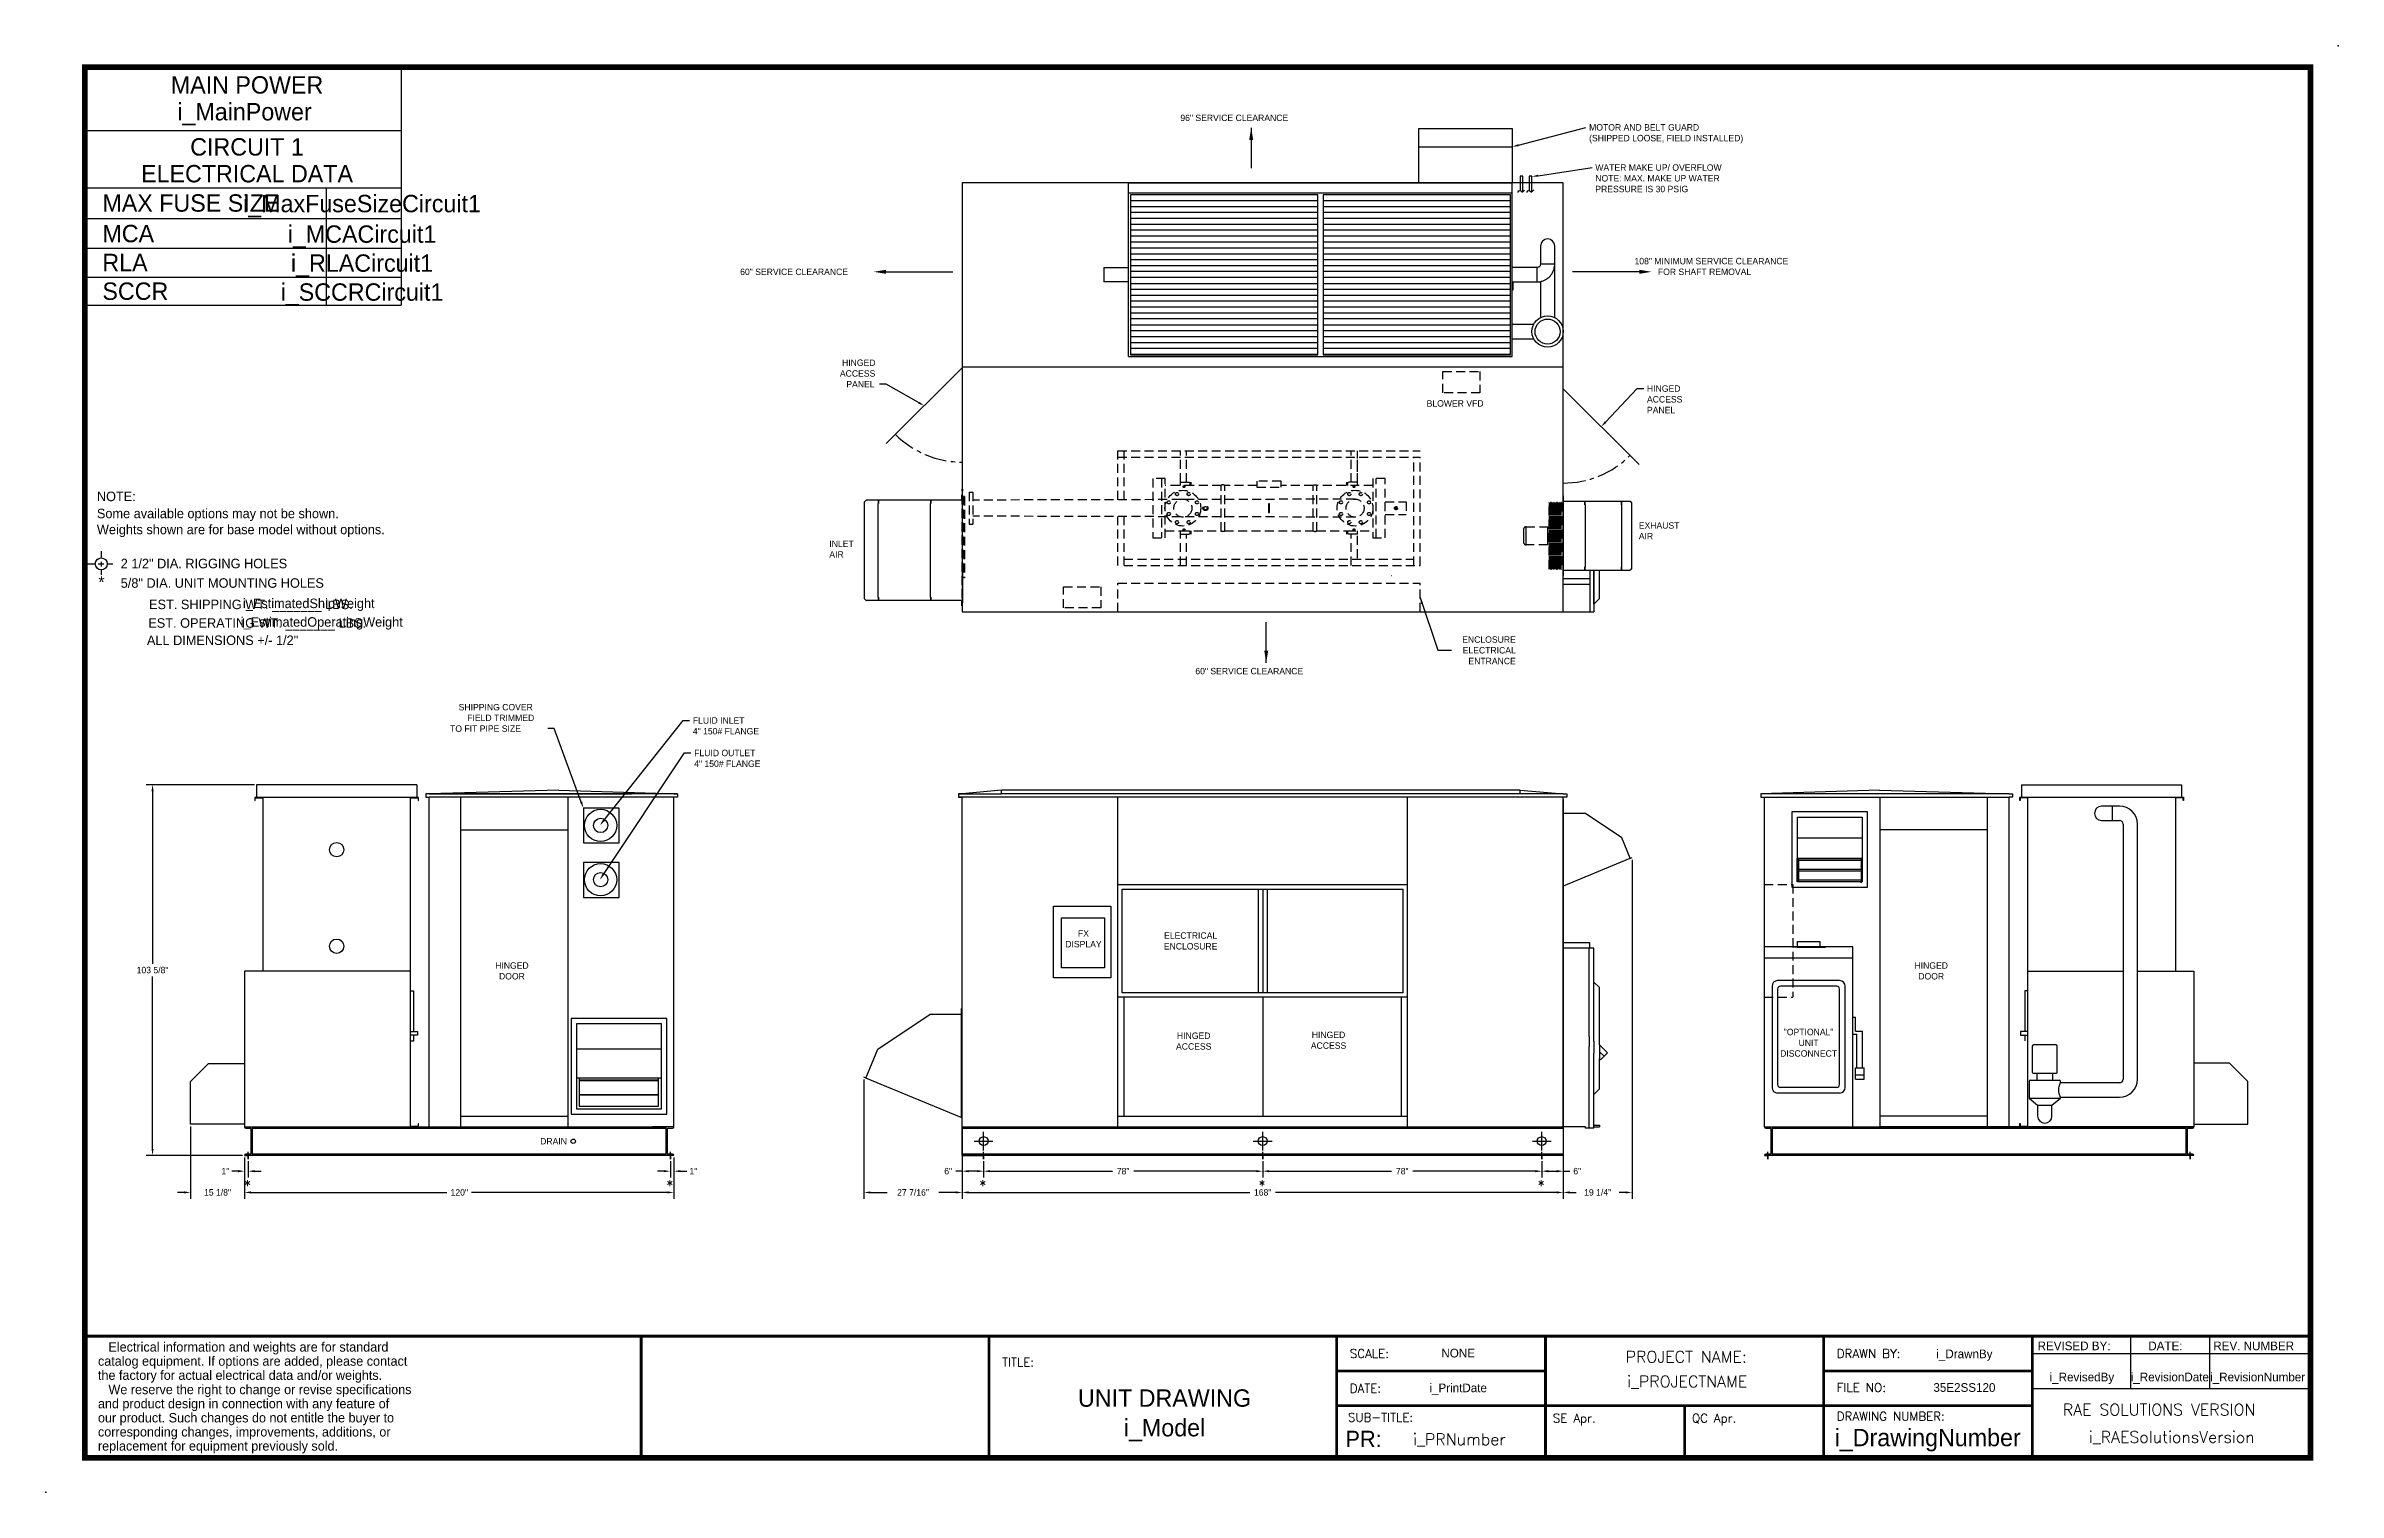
# Model space of a CAD drawing. Header units: inches. Extents: x -268 to 373, y -127 to 277.
import ezdxf
from ezdxf.enums import TextEntityAlignment as Align

# ---------------------------------------------------------------- set-up
doc = ezdxf.new("R2010")
doc.units = ezdxf.units.IN
doc.header["$MEASUREMENT"] = 0
doc.linetypes.add('CENTER', pattern=[2, 1.25, -0.25, 0.25, -0.25])
doc.linetypes.add('HIDDEN', pattern=[0.375, 0.25, -0.125])
doc.layers.get('0').update_dxf_attribs({"color": 10})
doc.layers.add('C1E', color=1, linetype='Continuous')
doc.styles.add('ROMANS', font='romans.shx', dxfattribs={"height": 0.125})
doc.styles.add('SIMPLEX', font='SIMPLEX')
doc.dimstyles.new('STANDARD$0', dxfattribs={"dimtxt": 1, "dimasz": 1, "dimexe": 0.5, "dimexo": 0.5, "dimgap": 1, "dimtad": 0, "dimtih": 1, "dimtoh": 1, "dimdec": 6, "dimzin": 0, "dimdsep": 46, "dimlunit": 5, "dimtxsty": 'Standard', "dimcen": -0.0625, "dimadec": 0, "dimazin": 0, "dimtfac": 1, "dimtdec": 4, "dimtofl": 0, "dimtmove": 0, "dimatfit": 3, "dimfxl": 1, "dimtolj": 1, "dimtzin": 0, "dimarcsym": 0})

msp = doc.modelspace()

# ---------------------------------------------------------------- texts
at = {"color": 1}
for s, p in [('96" SERVICE CLEARANCE', (49.5322, 256.12885)), ('(SHIPPED LOOSE, FIELD INSTALLED)', (163.77503, 250.46449)), ('MOTOR AND BELT GUARD', (163.77503, 253.46449)), ('WATER MAKE UP/ OVERFLOW', (165.50322, 242.23417)), ('NOTE: MAX. MAKE UP WATER', (165.50322, 239.23417)), ('PRESSURE IS 30 PSIG', (165.50322, 236.23417)), ('108" MINIMUM SERVICE CLEARANCE', (176.4624, 216.08388)), ('60" SERVICE CLEARANCE', (-73.49488, 213.08388)), ('FOR SHAFT REMOVAL', (182.99366, 213.08388)), ('ACCESS', (-45.62343, 184.6637)), ('HINGED', (-45.02343, 187.6637)), ('PANEL', (-43.82343, 181.6637)), ('HINGED', (179.94207, 180.4407)), ('BLOWER VFD', (118.36053, 176.29429)), ('ACCESS', (179.94207, 177.4407)), ('PANEL', (179.94207, 174.4407)), ('60" SERVICE CLEARANCE', (53.72098, 101.44516)), ('SHIPPING COVER', (-152.16882, 91.36878)), ('FIELD TRIMMED', (-149.76882, 88.36878)), ('TO FIT PIPE SIZE', (-154.56882, 85.36878)), ('4" 150# FLANGE', (-86.72014, 84.64122)), ('FLUID INLET', (-86.72014, 87.64122)), ('4" 150# FLANGE', (-86.34425, 75.55843)), ('FLUID OUTLET', (-86.34425, 78.55843))]:
    msp.add_text(s, height=1.8, dxfattribs=at).set_placement(p)
at = {"lineweight": 30}
for s, height, p in [('Some available options may not be shown.', 2.659392, (-253.2746, 145.0923)), ('NOTE:', 2.659392, (-253.2746, 149.86553)), ('Weights shown are for base model without options.', 2.659392, (-253.2746, 140.60836)), ('5/8" DIA. UNIT MOUNTING HOLES', 2.659392, (-246.61688, 125.64489)), ('2 1/2" DIA. RIGGING HOLES', 2.659392, (-246.61688, 131.09969)), ('catalog equipment. If options are added, please contact', 2.63169, (-252.9809, -91.86972)), ('   Electrical information and weights are for standard', 2.63169, (-252.9809, -87.92218)), ('REVISED BY:', 2.43, (289.10806, -87.5214)), ('DATE:', 2.43, (320.05242, -87.5214)), ('REV. NUMBER', 2.43, (338.2243, -87.5214)), ('the factory for actual electrical data and/or weights.', 2.63169, (-252.9809, -95.81725)), ('and product design in connection with any feature of', 2.63169, (-252.9809, -103.7621)), ('   We reserve the right to change or revise specifications', 2.63169, (-252.9809, -99.81457)), ('our product. Such changes do not entitle the buyer to', 2.63169, (-252.9809, -107.70964)), ('corresponding changes, improvements, additions, or ', 2.63169, (-252.9809, -111.65717)), ('replacement for equipment previously sold.', 2.63169, (-252.9809, -115.60471))]:
    msp.add_text(s, height=height, dxfattribs=at).set_placement(p)
for s, height, p in [('*', 3.27288, (-251.98331, 125.59883)), ('EST. SHIPPING WT. _______ LBS.', 2.659392, (-210.23433, 119.66876)), ('i_EstimatedShipWeight', 2.6624441, (-194.07041, 119.95927)), ('EST. OPERATING WT. _______ LBS.', 2.659392, (-208.46846, 114.46681)), ('i_EstimatedOperatingWeight', 2.659392, (-190.43154, 114.75732)), ('ALL DIMENSIONS +/- 1/2"', 2.659392, (-218.15196, 109.64047)), ('NONE', 2.43, (127.17926, -89.55057)), ('i_DrawnBy', 2.43, (268.66569, -89.75902)), ('i_RevisedBy', 2.43, (301.49195, -96.23464)), ('i_RevisionDate', 2.43, (326.07858, -96.23464)), ('i_RevisionNumber', 2.43, (350.61795, -96.23464)), ('UNIT DRAWING', 4.86, (45.10872, -103.32917)), ('i_PrintDate', 2.43, (127.17926, -99.27057)), ('35E2SS120', 2.43, (268.66569, -99.1607)), ('i_Model', 4.86, (45.10872, -111.61232)), ('i_DrawingNumber', 4.86, (258.40064, -114.3722))]:
    msp.add_text(s, height=height, dxfattribs=at).set_placement(p, align=Align.CENTER)
at = {"color": 1, "style": 'ROMANS'}
for p in [(-212.20792, -42.92629), (-94.20792, -42.92629), (-6.66523, -42.92629), (71.33477, -42.92629), (149.33477, -42.92629)]:
    msp.add_text('*', height=2.99066, dxfattribs=at).set_placement(p)
at = {"lineweight": 30, "style": 'SIMPLEX'}
for s, height, p in [('TITLE:', 2.43, (-0.30555, -92.10895)), ('SCALE:', 2.43, (96.89445, -89.67895)), ('DRAWN BY:', 2.43, (232.97445, -89.67895)), ('DATE:', 2.43, (96.89445, -99.39895)), ('FILE NO:', 2.43, (232.97445, -99.16402)), ('SUB-TITLE:', 2.43, (96.36788, -107.51545)), ('SE Apr.', 2.43, (153.6356, -107.74128)), ('QC Apr.', 2.43, (192.5156, -107.74128)), ('DRAWING NUMBER:', 2.43, (232.97445, -107.22038)), ('RAE SOLUTIONS VERSION', 3.22704, (296.16877, -105.75101))]:
    msp.add_text(s, height=height, dxfattribs=at).set_placement(p)
for s, p in [('PROJECT NAME:', (190.93754, -90.97474)), ('i_PROJECTNAME', (191.18292, -97.88195)), ('i_PRNumber', (127.52011, -114.04375)), ('i_RAESolutionsVersion', (326.60966, -113.41877))]:
    msp.add_text(s, height=3.22704, dxfattribs=at).set_placement(p, align=Align.CENTER)
at = {"lineweight": 30}
msp.add_text('PR:', height=4.55625, dxfattribs=at).set_placement((105.81497, -114.60523), align=Align.RIGHT)
at = {"color": 1, "ltscale": 5, "char_height": 1.8}
for s, insert, attachment_point in [('EXHAUST\\PAIR', (177.66018, 143.97469), 1), ('INLET\\PAIR', (-48.57037, 138.85725), 1), ('ENCLOSURE\\PELECTRICAL\\PENTRANCE', (143.28394, 104.243), 9), ('FX\\PDISPLAY', (22.45203, 27.49352), 5), ('ELECTRICAL\\PENCLOSURE', (52.40133, 26.89659), 5), ('\\A1;103 5/8"', (-237.72198, 18.74808), 5), ('HINGED\\PDOOR', (-137.28537, 18.51783), 5), ('HINGED\\PDOOR', (259.38659, 18.51783), 5), ('HINGED\\PACCESS', (53.26792, -1.10541), 5), ('HINGED\\PACCESS', (90.9471, -0.86557), 5), ('"OPTIONAL"\\PUNIT\\PDISCONNECT', (225.12138, 2.34589), 2), ('DRAIN', (-121.90647, -30.0035), 9), ('\\A1;1"', (-217.39773, -37.46802), 5), ('\\A1;1"', (-86.59773, -37.46802), 5), ('\\A1;6"', (-15.35505, -37.46802), 5), ('\\A1;78"', (33.54495, -37.46802), 5), ('\\A1;78"', (111.54495, -37.46802), 5), ('\\A1;6"', (160.44495, -37.46802), 5), ('\\A1;15 1/8"', (-219.56023, -43.40749), 5), ('\\A1;120"', (-151.99773, -43.40749), 5), ('\\A1;168"', (72.54495, -43.40749), 5)]:
    msp.add_mtext(s, dxfattribs=dict(at, insert=insert, attachment_point=attachment_point))
at = {"layer": 'C1E', "lineweight": 30}
for s, p in [('MAIN POWER', (-211.31109, 263.80934)), ('i_MainPower', (-212.0207, 256.31818)), ('CIRCUIT 1', (-211.31109, 246.48514)), ('ELECTRICAL DATA', (-211.31109, 238.99399)), ('i_MaxFuseSizeCircuit1', (-179.17854, 230.62987)), ('i_MCACircuit1', (-179.17854, 222.09405)), ('i_RLACircuit1', (-179.17854, 213.99405)), ('i_SCCRCircuit1', (-179.17854, 205.89405))]:
    msp.add_text(s, height=4.86, dxfattribs=at).set_placement(p, align=Align.CENTER)
for s, p in [('MAX FUSE SIZE', (-251.73749, 230.79376)), ('MCA', (-251.73749, 222.25794)), ('RLA', (-251.73749, 214.15794)), ('SCCR', (-251.73749, 206.14229))]:
    msp.add_text(s, height=4.86, dxfattribs=at).set_placement(p)

# ---------------------------------------------------------------- blocks, each defined once
blk = doc.blocks.new('*D17')
at = {"color": 0, "lineweight": -2, "ltscale": 5}
for p, q in [((156.54, 66.44), (156.54, -45.21)), ((175.78, 49.62), (175.78, -45.21)), ((158.34, -43.41), (160.16, -43.41)), ((173.98, -43.41), (172.16, -43.41))]:
    blk.add_line(p, q, dxfattribs=at)
at = {"color": 0, "ltscale": 5}
for points in [[(158.34, -43.11), (158.34, -43.71), (156.54, -43.41)], [(173.98, -43.11), (173.98, -43.71), (175.78, -43.41)]]:
    blk.add_solid(points, dxfattribs=at)
at = {"color": 0, "ltscale": 5, "insert": (166.16, -43.41), "char_height": 1.8, "attachment_point": 5}
blk.add_mtext('\\A1;19 1/4"', dxfattribs=at)
blk = doc.blocks.new('*D18')
at = {"color": 0, "lineweight": -2, "ltscale": 5}
for p, q in [((-38.9, -11.84), (-38.9, -45.21)), ((-11.46, -25.69), (-11.46, -45.21)), ((-37.1, -43.41), (-32.38, -43.41)), ((-13.26, -43.41), (-17.98, -43.41))]:
    blk.add_line(p, q, dxfattribs=at)
at = {"color": 0, "ltscale": 5}
for points in [[(-37.1, -43.11), (-37.1, -43.71), (-38.9, -43.41)], [(-13.26, -43.11), (-13.26, -43.71), (-11.46, -43.41)]]:
    blk.add_solid(points, dxfattribs=at)
at = {"color": 0, "ltscale": 5, "insert": (-25.18, -43.41), "char_height": 1.8, "attachment_point": 5}
blk.add_mtext('\\A1;27 7/16"', dxfattribs=at)

# ---------------------------------------------------------------- dimensions: what is measured, and where the dimension line sits
at = {"color": 1, "ltscale": 5}
dim = msp.add_linear_dim(base=(175.77795, -43.40749), p1=(156.54495, 67.06058), p2=(175.77795, 50.2479), dimstyle='STANDARD$0', override={"dimscale": 10, "dimtxt": 0.18, "dimasz": 0.18, "dimexe": 0.18, "dimexo": 0.0625, "dimgap": 0.09, "dimdec": 4, "dimpost": '"', "dimcen": -0.2, "dimfrac": 2}, dxfattribs=at)
dim.commit()
dim.dimension.update_dxf_attribs({"geometry": '*D17', "text_midpoint": (166.16145, -43.40749), "dimtype": 160})
dim = msp.add_linear_dim(base=(-11.45505, -43.407488), p1=(-38.896996, -11.211259), p2=(-11.45505, -25.06442), dimstyle='STANDARD$0', override={"dimscale": 10, "dimtxt": 0.18, "dimasz": 0.18, "dimexe": 0.18, "dimexo": 0.0625, "dimgap": 0.09, "dimdec": 4, "dimpost": '"', "dimcen": -0.2, "dimfrac": 2}, dxfattribs=at)
dim.commit()
dim.dimension.update_dxf_attribs({"geometry": '*D18', "text_midpoint": (-25.176023, -43.407488)})

# ---------------------------------------------------------------- linework, layer by layer
at = {"color": 1, "ltscale": 5}
for p, q in [((69.33554, 254.25286), (69.33554, 242.97042)), ((156.54495, 238.90519), (-11.45505, 238.90519)), ((-11.45505, 238.90519), (-11.45505, 118.90519)), ((145.22387, 240.6838), (144.49229, 240.6838)), ((144.49229, 240.6838), (144.49229, 236.75221)), ((145.22387, 236.3858), (145.22387, 240.6838)), ((147.74822, 240.6838), (147.01665, 240.6838)), ((147.01665, 240.6838), (147.01665, 236.75221)), ((147.74822, 236.3858), (147.74822, 240.6838)), ((156.54495, 118.90519), (156.54495, 238.90519)), ((-34.33153, 213.98388), (-14.05784, 213.98388)), ((179.42143, 213.98388), (159.14774, 213.98388)), ((-11.45505, 187.14908), (-32.66825, 165.93587)), ((156.54495, 187.28019), (-11.45505, 187.28019)), ((156.54495, 181.28019), (177.75815, 160.06699)), ((-38.7095, 149.67271), (-38.30622, 150.10921)), ((-38.7095, 122.54571), (-38.7095, 149.67271)), ((-38.30622, 150.10921), (-38.2494, 150.10921)), ((-11.51855, 150.17171), (-38.19074, 150.17171)), ((-34.88119, 123.04671), (-34.88119, 149.17171)), ((-34.88082, 123.04671), (-34.88082, 149.17171)), ((-34.83231, 150.10821), (-34.83231, 149.17171)), ((-34.83195, 150.10821), (-34.83231, 150.10821)), ((-34.83231, 149.17171), (-34.83195, 149.17171)), ((-34.83195, 149.17171), (-34.83195, 150.10821)), ((-20.25236, 123.04671), (-20.25236, 149.17171)), ((-20.2518, 123.04671), (-20.2518, 149.17171)), ((-20.234, 150.10821), (-20.234, 149.17171)), ((-20.23345, 150.10821), (-20.23345, 150.10921)), ((-20.23345, 149.17171), (-20.23345, 150.10821)), ((-11.51855, 150.17171), (-11.51855, 151.60921)), ((-11.51855, 150.17171), (-11.51855, 150.10921)), ((-11.45505, 151.60921), (-11.51755, 151.60921)), ((-11.51755, 150.17271), (-11.51755, 151.60921)), ((-11.51755, 150.17271), (-11.45505, 150.17271)), ((-11.45505, 150.17271), (-11.45505, 151.60921)), ((-11.45505, 150.17271), (-11.45505, 122.04571)), ((156.4887, 149.88002), (156.4887, 151.31652)), ((156.4887, 151.31652), (156.5512, 151.31652)), ((156.5512, 149.88002), (156.4887, 149.88002)), ((156.4887, 149.88002), (156.4887, 130.50302)), ((156.5512, 149.88002), (156.5512, 151.31652)), ((156.5522, 151.31652), (156.5522, 149.87902)), ((156.5522, 149.87902), (156.5522, 149.81652)), ((156.5522, 149.81652), (175.14044, 149.81652)), ((156.5522, 149.81552), (162.61281, 149.81552)), ((162.61281, 149.81552), (162.61281, 149.81652)), ((162.61281, 148.87902), (162.61281, 149.81552)), ((162.61337, 149.81552), (172.7974, 149.81552)), ((162.61337, 149.81552), (162.61337, 148.87902)), ((162.63117, 148.87902), (162.63117, 131.50402)), ((162.63172, 148.87902), (162.63172, 131.50402)), ((172.7974, 148.87902), (172.7974, 149.81552)), ((172.7974, 149.81552), (172.79777, 149.81552)), ((172.79777, 148.87902), (172.7974, 148.87902)), ((172.79777, 149.81552), (175.14137, 149.81552)), ((172.79777, 149.81552), (172.79777, 148.87902)), ((172.84627, 148.87902), (172.84627, 131.50402)), ((172.84664, 148.87902), (172.84664, 131.50402)), ((175.14137, 149.81552), (175.19911, 149.81552)), ((175.1991, 149.81652), (175.25593, 149.81652)), ((175.25593, 149.81652), (175.6592, 149.38002)), ((175.6592, 149.38002), (175.6592, 131.00302)), ((-11.26755, 121.42141), (-11.26755, 131.42141)), ((108.4887, 129.06652), (108.5512, 129.06652)), ((156.5512, 130.50302), (156.4887, 130.50302)), ((156.4887, 130.50302), (156.4887, 129.06652)), ((156.4887, 129.06652), (156.5512, 129.06652)), ((156.5512, 130.50302), (156.5512, 129.06652)), ((156.5522, 130.56752), (162.61281, 130.56752)), ((156.5522, 130.50402), (156.5522, 130.56652)), ((156.5522, 130.56652), (175.14044, 130.56652)), ((156.5522, 130.50402), (156.5522, 129.06652)), ((162.61281, 131.50402), (162.61281, 130.56752)), ((162.61281, 130.56752), (162.61281, 130.56652)), ((162.61337, 130.56752), (162.61337, 131.50402)), ((162.61337, 130.56752), (172.7974, 130.56752)), ((172.7974, 131.50402), (172.7974, 130.56752)), ((172.79777, 131.50402), (172.7974, 131.50402)), ((172.7974, 130.56752), (172.79777, 130.56752)), ((172.79777, 130.56752), (172.79777, 131.50402)), ((172.79777, 130.56752), (175.14137, 130.56752)), ((175.14137, 130.56752), (175.19911, 130.56752)), ((175.25593, 130.56652), (175.1991, 130.56652)), ((175.6592, 131.00302), (175.25593, 130.56652)), ((-38.30622, 122.10921), (-38.7095, 122.54571)), ((-38.2494, 122.10921), (-38.30622, 122.10921)), ((-38.19166, 122.11021), (-38.2494, 122.11021)), ((-38.19074, 122.04671), (-38.19074, 122.10921)), ((-11.51855, 122.04671), (-38.19074, 122.04671)), ((-34.83231, 122.11021), (-34.83231, 123.04671)), ((-34.83231, 123.04671), (-34.83195, 123.04671)), ((-34.83195, 122.11021), (-34.83231, 122.11021)), ((-34.83195, 123.04671), (-34.83195, 122.11021)), ((-20.234, 122.11021), (-20.234, 123.04671)), ((-20.23345, 123.04671), (-20.23345, 122.11021)), ((-20.23345, 122.11021), (-20.23345, 122.10921)), ((-11.51855, 122.04671), (-11.51855, 122.10921)), ((-11.51855, 120.60921), (-11.51855, 122.04671)), ((-11.51755, 122.04571), (-11.45505, 122.04571)), ((-11.51755, 122.04571), (-11.51755, 120.60921)), ((-11.45505, 122.04571), (-11.45505, 120.60921)), ((-11.45505, 120.60921), (-11.51755, 120.60921)), ((-11.45505, 118.90519), (156.54495, 118.90519)), ((-11.45505, 118.90519), (156.54495, 118.90519)), ((73.52432, 104.70319), (73.52432, 115.98563)), ((-209.24773, 70.56058), (-239.52198, 70.56058)), ((-237.72198, 68.76058), (-237.72198, 20.54808)), ((-160.37273, 68.06058), (-161.37273, 68.06058)), ((-161.37273, 68.06058), (-161.37273, 67.06058)), ((-161.37273, 67.06058), (-160.37273, 67.06058)), ((-124.18523, 69.06058), (-160.37273, 68.06058)), ((-160.37273, 68.06058), (-103.8434, 68.06058)), ((-90.99773, 68.06058), (-160.37273, 68.06058)), ((-160.37273, -25.06442), (-160.37273, 67.06058)), ((-90.99773, 67.06058), (-160.37273, 67.06058)), ((-151.5401, -25.06442), (-151.5401, 67.06058)), ((-124.18523, 69.06058), (-90.99773, 68.06058)), ((-121.5401, -25.06442), (-121.5401, 67.06058)), ((-91.99773, 68.06058), (-90.99773, 68.06058)), ((-91.99773, -25.06442), (-91.99773, 67.06058)), ((-90.99773, 68.06058), (-90.99773, 67.06058)), ((-11.45505, 68.06058), (-12.45505, 68.06058)), ((-12.45505, 68.06058), (-12.45505, 67.06058)), ((-12.45505, 68.06058), (-0.45505, 68.06058)), ((-12.45505, 67.06058), (-11.45505, 67.06058)), ((157.54495, 67.06058), (-12.45505, 67.06058)), ((-0.45505, 69.06058), (-11.45505, 68.06058)), ((-11.45505, -25.06442), (-11.45505, 67.06058)), ((-0.45505, 68.06058), (-0.45505, 69.06058)), ((144.54495, 69.06058), (-0.45505, 69.06058)), ((144.54495, 68.06058), (-0.45505, 68.06058)), ((32.04495, -25.06442), (32.04495, 67.06058)), ((113.04495, -25.06442), (113.04495, 67.06058)), ((144.54495, 68.06058), (144.54495, 69.06058)), ((144.54495, 69.06058), (156.54495, 68.06058)), ((156.54495, 68.06058), (144.54495, 68.06058)), ((156.54495, 68.06058), (157.54495, 68.06058)), ((156.54495, -25.06442), (156.54495, 67.06058)), ((157.54495, 68.06058), (157.54495, 67.06058)), ((244.94436, 69.06058), (211.75686, 68.06058)), ((281.13186, 68.06058), (211.75686, 68.06058)), ((212.75686, 68.06058), (211.75686, 68.06058)), ((211.75686, 68.06058), (211.75686, 67.06058)), ((211.75686, 67.06058), (212.75686, 67.06058)), ((211.75686, 67.06058), (281.13186, 67.06058)), ((212.75686, -25.06442), (212.75686, 67.06058)), ((244.94436, 69.06058), (281.13186, 68.06058)), ((245.13186, -25.06442), (245.13186, 67.06058)), ((275.13186, -25.06442), (275.13186, 67.06058)), ((281.13186, 68.06058), (282.13186, 68.06058)), ((281.13186, -25.06442), (281.13186, 67.06058)), ((282.13186, 67.06058), (281.13186, 67.06058)), ((282.13186, 68.06058), (282.13186, 67.06058)), ((-151.5401, 57.93558), (-121.5401, 57.93558)), ((-107.28853, 64.05246), (-117.3048, 64.05246)), ((-117.3048, 64.05246), (-117.3048, 54.33332)), ((-107.28853, 54.33332), (-107.28853, 64.05246)), ((162.73156, 62.49371), (156.67095, 62.49371)), ((172.9156, 55.68896), (162.73156, 62.49371)), ((275.13186, 57.93558), (245.13186, 57.93558)), ((-117.3048, 54.33332), (-107.28853, 54.33332)), ((175.25919, 50.03102), (172.9156, 55.68896)), ((-160.37273, -25.06442), (-160.37273, 51.06058)), ((-107.28853, 48.79003), (-117.3048, 48.79003)), ((-117.3048, 48.79003), (-117.3048, 39.07089)), ((-107.28853, 39.07089), (-107.28853, 48.79003)), ((156.60745, 42.30521), (175.25919, 50.03102)), ((175.37468, 50.08085), (175.77795, 50.2479)), ((-117.3048, 39.07089), (-107.28853, 39.07089)), ((32.04495, 42.64659), (113.04495, 42.64659)), ((33.29495, 41.39659), (111.79495, 41.39659)), ((33.29495, 12.39659), (33.29495, 41.39659)), ((71.29495, 41.39659), (71.29495, 12.39659)), ((72.54495, 41.39659), (72.54495, 12.39659)), ((73.79495, 41.39659), (73.79495, 12.39659)), ((111.79495, 12.39659), (111.79495, 41.39659)), ((-237.72198, -31.26442), (-237.72198, 16.94808)), ((-35.01889, -3.31795), (-20.42095, 6.43608)), ((-20.42095, 6.43608), (-11.70605, 6.43608)), ((-11.70605, 6.43608), (-11.70505, 6.43608)), ((-11.64255, 6.43608), (-11.70505, 6.43608)), ((-11.64255, 6.56308), (-11.64255, 7.99958)), ((-11.64255, -22.50242), (-11.64255, 6.43608)), ((113.04495, 11.14659), (32.04495, 11.14659)), ((111.79495, 12.39659), (33.29495, 12.39659)), ((33.79495, -22.06442), (33.79495, 11.14659)), ((111.29495, -22.06442), (111.29495, 11.14659)), ((-38.37824, -11.42814), (-35.01889, -3.31795)), ((-38.49372, -11.3783), (-38.897, -11.21126)), ((-38.4369, -11.40384), (-38.37824, -11.42814)), ((-11.70605, -22.47612), (-38.37824, -11.42814)), ((-227.12273, -24.93942), (-227.12273, -45.20749)), ((-211.99773, -25.06442), (-211.99773, -25.06442)), ((-211.99773, -25.06442), (-94.24773, -25.06442)), ((-211.62273, -25.43942), (-210.49773, -25.43942)), ((-209.74773, -33.06442), (-209.74773, -25.06442)), ((-209.74773, -25.43942), (-94.24773, -25.43942)), ((-163.37273, -25.06442), (-160.37273, -25.06442)), ((-160.37273, -25.06442), (-154.37273, -25.06442)), ((-151.5401, -22.06442), (-121.5401, -22.06442)), ((-91.99773, -25.06442), (-97.99773, -25.06442)), ((-94.24773, -25.06442), (-94.24773, -33.06442)), ((-93.49773, -25.43942), (-92.37273, -25.43942)), ((-91.99773, -25.06442), (-91.99773, -25.06442)), ((-11.64255, -22.50242), (-11.70505, -22.50242)), ((-11.45505, -25.06442), (156.54495, -25.06442)), ((-11.45505, -33.06442), (-11.45505, -25.06442)), ((-11.45505, -25.43942), (156.54495, -25.43942)), ((32.04495, -22.06442), (113.04495, -22.06442)), ((156.54495, -25.06442), (156.54495, -33.06442)), ((212.75686, -25.06442), (212.75686, -25.06442)), ((212.75686, -25.06442), (332.75686, -25.06442)), ((213.13186, -25.43942), (214.25686, -25.43942)), ((215.00686, -33.06442), (215.00686, -25.06442)), ((215.00686, -25.43942), (330.50686, -25.43942)), ((275.13186, -22.06442), (245.13186, -22.06442)), ((275.13186, -25.06442), (245.13186, -25.06442)), ((281.13186, -25.06442), (275.13186, -25.06442)), ((284.13186, -25.06442), (281.13186, -25.06442)), ((284.13186, -25.06442), (281.13186, -25.06442)), ((330.50686, -25.06442), (330.50686, -33.06442)), ((331.25686, -25.43942), (332.38186, -25.43942)), ((332.75686, -25.06442), (332.75686, -25.06442)), ((-210.12273, -32.31442), (-210.12273, -25.81442)), ((-93.87273, -25.81442), (-93.87273, -32.31442)), ((214.63186, -32.31442), (214.63186, -25.81442)), ((330.88186, -25.81442), (330.88186, -32.31442)), ((-212.62273, -33.06442), (-239.52198, -33.06442)), ((-213.79773, -37.46802), (-215.59773, -37.46802)), ((-91.99773, -33.06442), (-211.99773, -33.06442)), ((-211.99773, -33.06442), (-211.99773, -33.06442)), ((-211.99773, -33.06442), (-210.99773, -33.06442)), ((-211.99773, -33.68942), (-211.99773, -39.26802)), ((-211.99773, -34.31442), (-211.99773, -45.20749)), ((-211.99773, -34.31442), (-211.99773, -45.20749)), ((-210.49773, -32.68942), (-211.62273, -32.68942)), ((-210.99773, -34.06442), (-210.99773, -32.06442)), ((-210.99773, -33.06442), (-210.99773, -34.06442)), ((-210.99773, -34.68942), (-210.99773, -39.26802)), ((-94.24773, -32.68942), (-209.74773, -32.68942)), ((-209.19773, -37.46802), (-207.39773, -37.46802)), ((-94.79773, -37.46802), (-96.59773, -37.46802)), ((-92.37273, -32.68942), (-93.49773, -32.68942)), ((-92.99773, -34.06442), (-92.99773, -32.06442)), ((-91.99773, -33.06442), (-92.99773, -33.06442)), ((-92.99773, -33.06442), (-92.99773, -34.06442)), ((-92.99773, -34.68942), (-92.99773, -39.26802)), ((-91.99773, -33.06442), (-91.99773, -33.06442)), ((-91.99773, -33.68942), (-91.99773, -39.26802)), ((-91.99773, -34.31442), (-91.99773, -45.20749)), ((-90.19773, -37.46802), (-88.39773, -37.46802)), ((-11.45505, -37.46802), (-13.25505, -37.46802)), ((156.54495, -32.68942), (-11.45505, -32.68942)), ((156.54495, -33.06442), (-11.45505, -33.06442)), ((-11.45505, -33.06442), (-5.45505, -33.06442)), ((-11.45505, -33.68942), (-11.45505, -39.26802)), ((-11.45505, -34.31442), (-11.45505, -45.20749)), ((-7.25505, -37.46802), (-9.65505, -37.46802)), ((-5.45505, -34.06442), (-5.45505, -32.06442)), ((-5.45505, -33.06442), (-5.45505, -34.06442)), ((-5.45505, -34.68942), (-5.45505, -39.26802)), ((-5.45505, -35.31442), (-5.45505, -39.26802)), ((-3.65505, -37.46802), (30.54495, -37.46802)), ((70.74495, -37.46802), (36.54495, -37.46802)), ((72.54495, -34.06442), (72.54495, -32.06442)), ((72.54495, -33.06442), (72.54495, -34.06442)), ((72.54495, -34.68942), (72.54495, -39.26802)), ((72.54495, -35.31442), (72.54495, -39.26802)), ((74.34495, -37.46802), (108.54495, -37.46802)), ((148.74495, -37.46802), (114.54495, -37.46802)), ((150.54495, -34.06442), (150.54495, -32.06442)), ((156.54495, -33.06442), (150.54495, -33.06442)), ((150.54495, -33.06442), (150.54495, -34.06442)), ((150.54495, -34.68942), (150.54495, -39.26802)), ((150.54495, -35.31442), (150.54495, -39.26802)), ((152.34495, -37.46802), (154.74495, -37.46802)), ((156.54495, -33.68942), (156.54495, -39.26802)), ((156.54495, -34.31442), (156.54495, -45.20749)), ((156.54495, -37.46802), (158.34495, -37.46802)), ((332.75686, -33.06442), (212.75686, -33.06442)), ((212.75686, -33.06442), (212.75686, -33.06442)), ((212.75686, -33.06442), (213.75686, -33.06442)), ((214.25686, -32.68942), (213.13186, -32.68942)), ((213.75686, -34.06442), (213.75686, -32.06442)), ((213.75686, -33.06442), (213.75686, -34.06442)), ((330.50686, -32.68942), (215.00686, -32.68942)), ((332.38186, -32.68942), (331.25686, -32.68942)), ((331.75686, -34.06442), (331.75686, -32.06442)), ((332.75686, -33.06442), (331.75686, -33.06442)), ((331.75686, -33.06442), (331.75686, -34.06442)), ((332.75686, -33.06442), (332.75686, -33.06442)), ((-228.92273, -43.40749), (-230.72273, -43.40749)), ((-210.19773, -43.40749), (-208.39773, -43.40749)), ((-210.19773, -43.40749), (-155.44773, -43.40749)), ((-93.79773, -43.40749), (-148.54773, -43.40749)), ((-9.65505, -43.40749), (68.94495, -43.40749)), ((154.74495, -43.40749), (76.14495, -43.40749))]:
    msp.add_line(p, q, dxfattribs=at)
at = {"color": 1, "linetype": 'Continuous'}
for p, q in [((116.06091, 254.03019), (116.06091, 248.93919)), ((116.06091, 254.03019), (142.31091, 254.03019)), ((142.31091, 254.03019), (142.31091, 248.93919)), ((116.06091, 248.93919), (142.31091, 248.93919)), ((116.06091, 248.93919), (116.06091, 238.90519)), ((142.31091, 248.93919), (142.31091, 238.90519)), ((35.06091, 238.90519), (142.31091, 238.90519)), ((35.06091, 236.03019), (35.06091, 238.90519)), ((142.31091, 236.03019), (142.31091, 238.90519)), ((35.06091, 233.78019), (35.06091, 236.03019)), ((35.06091, 236.03019), (142.31091, 236.03019)), ((35.07691, 233.78019), (35.06091, 233.78019)), ((35.06091, 192.53019), (35.06091, 233.78019)), ((35.07691, 192.53019), (35.07691, 233.78019)), ((87.93591, 235.53019), (35.56091, 235.53019)), ((35.56091, 235.53019), (35.56091, 190.78019)), ((87.93591, 235.46005), (35.58417, 235.46005)), ((87.93591, 233.86005), (35.58417, 233.86005)), ((87.93591, 232.17117), (35.58417, 232.17117)), ((87.93591, 190.78019), (87.93591, 235.53019)), ((141.81091, 235.53019), (89.43591, 235.53019)), ((89.43591, 235.53019), (89.43591, 190.78019)), ((141.81091, 235.46005), (89.45917, 235.46005)), ((141.81091, 233.86005), (89.45917, 233.86005)), ((141.81091, 232.17117), (89.45917, 232.17117)), ((141.81091, 190.78019), (141.81091, 235.53019)), ((142.29491, 233.78019), (142.31091, 233.78019)), ((142.29491, 192.53019), (142.29491, 233.78019)), ((142.31091, 233.78019), (142.31091, 236.03019)), ((142.31091, 192.53019), (142.31091, 233.78019)), ((87.93591, 230.57117), (35.58417, 230.57117)), ((87.93591, 228.88228), (35.58417, 228.88228)), ((87.93591, 227.19339), (35.58417, 227.19339)), ((87.93591, 225.59339), (35.58417, 225.59339)), ((141.81091, 230.57117), (89.45917, 230.57117)), ((141.81091, 228.88228), (89.45917, 228.88228)), ((141.81091, 227.19339), (89.45917, 227.19339)), ((141.81091, 225.59339), (89.45917, 225.59339)), ((87.93591, 223.9045), (35.58417, 223.9045)), ((87.93591, 222.3045), (35.58417, 222.3045)), ((87.93591, 220.61561), (35.58417, 220.61561)), ((87.93591, 218.92672), (35.58417, 218.92672)), ((141.81091, 223.9045), (89.45917, 223.9045)), ((141.81091, 222.3045), (89.45917, 222.3045)), ((141.81091, 220.61561), (89.45917, 220.61561)), ((141.81091, 218.92672), (89.45917, 218.92672)), ((150.16991, 221.17111), (150.16991, 218.17111)), ((150.16991, 218.17111), (150.16991, 216.17111)), ((154.16991, 218.17111), (154.16991, 221.17111)), ((154.16991, 216.17111), (154.16991, 218.17111)), ((28.18591, 215.15519), (28.18591, 211.15511)), ((28.18591, 215.15519), (35.06091, 215.15519)), ((87.93591, 217.32672), (35.58417, 217.32672)), ((87.93591, 215.63783), (35.58417, 215.63783)), ((87.93591, 214.03783), (35.58417, 214.03783)), ((87.93591, 212.34894), (35.58417, 212.34894)), ((141.81091, 217.32672), (89.45917, 217.32672)), ((141.81091, 215.63783), (89.45917, 215.63783)), ((141.81091, 214.03783), (89.45917, 214.03783)), ((141.81091, 212.34894), (89.45917, 212.34894)), ((149.18591, 215.15519), (142.31091, 215.15519)), ((149.18591, 215.15519), (149.18591, 211.15511)), ((150.16991, 216.17111), (154.16999, 216.17111)), ((154.16991, 201.17144), (154.16991, 216.17111)), ((35.06091, 211.15519), (28.18591, 211.15519)), ((87.93591, 210.66005), (35.58417, 210.66005)), ((87.93591, 209.06005), (35.58417, 209.06005)), ((87.93591, 207.37117), (35.58417, 207.37117)), ((87.93591, 205.77117), (35.58417, 205.77117)), ((141.81091, 210.66005), (89.45917, 210.66005)), ((141.81091, 209.06005), (89.45917, 209.06005)), ((141.81091, 207.37117), (89.45917, 207.37117)), ((141.81091, 205.77117), (89.45917, 205.77117)), ((142.31091, 211.15519), (149.18591, 211.15519)), ((142.56091, 210.90519), (142.31091, 210.90519)), ((142.31091, 208.90519), (142.56091, 208.90519)), ((142.56091, 208.90519), (142.56091, 210.90519)), ((150.16991, 211.25675), (150.16991, 201.17134)), ((87.93591, 204.08228), (35.58417, 204.08228)), ((87.93591, 202.39339), (35.58417, 202.39339)), ((87.93591, 200.79339), (35.58417, 200.79339)), ((87.93591, 199.1045), (35.58417, 199.1045)), ((141.81091, 204.08228), (89.45917, 204.08228)), ((141.81091, 202.39339), (89.45917, 202.39339)), ((141.81091, 200.79339), (89.45917, 200.79339)), ((141.81091, 199.1045), (89.45917, 199.1045)), ((148.27885, 199.28019), (142.31091, 199.28019)), ((35.06091, 190.28019), (35.06091, 192.53019)), ((35.07691, 192.53019), (35.06091, 192.53019)), ((87.93591, 197.5045), (35.58417, 197.5045)), ((87.93591, 195.81561), (35.58417, 195.81561)), ((87.93591, 194.12672), (35.58417, 194.12672)), ((87.93591, 192.52672), (35.58417, 192.52672)), ((141.81091, 197.5045), (89.45917, 197.5045)), ((141.81091, 195.81561), (89.45917, 195.81561)), ((141.81091, 194.12672), (89.45917, 194.12672)), ((141.81091, 192.52672), (89.45917, 192.52672)), ((142.29491, 192.53019), (142.31091, 192.53019)), ((142.31091, 195.28019), (148.27885, 195.28019)), ((142.31091, 190.28019), (142.31091, 192.53019)), ((35.06091, 190.28019), (142.31091, 190.28019)), ((35.56091, 190.78019), (87.93591, 190.78019)), ((87.93591, 190.83783), (35.58417, 190.83783)), ((89.43591, 190.78019), (141.81091, 190.78019)), ((141.81091, 190.83783), (89.45917, 190.83783)), ((-163.88873, 70.54458), (-208.63873, 70.54458)), ((-208.63873, 70.54458), (-208.63873, 67.04458)), ((-163.88873, 70.54458), (-163.88873, 67.04458)), ((284.63186, 70.57658), (329.38186, 70.57658)), ((284.63186, 70.57658), (284.63186, 67.07658)), ((329.38186, 70.57658), (329.38186, 67.07658)), ((-209.13873, 67.04458), (-209.13873, 66.16458)), ((-206.88873, 67.04458), (-209.13873, 67.04458)), ((-209.13873, 66.16458), (-209.01373, 66.16458)), ((-209.01373, 66.91958), (-206.88873, 66.91958)), ((-209.01373, 66.16458), (-209.01373, 66.91958)), ((-206.88873, 67.04458), (-206.88873, 67.02858)), ((-165.63873, 67.04458), (-206.88873, 67.04458)), ((-165.63873, 67.02858), (-206.88873, 67.02858)), ((-206.88873, 66.91958), (-206.88873, 18.43558)), ((-163.38873, 67.04458), (-165.63873, 67.04458)), ((-165.63873, 67.04458), (-165.63873, 67.02858)), ((-165.63873, 18.43558), (-165.63873, 66.91958)), ((-165.63873, 66.91958), (-163.51373, 66.91958)), ((-163.51373, 66.91958), (-163.51373, 66.16458)), ((-163.51373, 66.16458), (-163.38873, 66.16458)), ((-163.38873, 66.16458), (-163.38873, 67.04458)), ((284.13186, 66.19658), (284.13186, 67.07658)), ((284.13186, 67.07658), (286.38186, 67.07658)), ((284.25686, 66.19658), (284.13186, 66.19658)), ((284.25686, 66.95158), (284.25686, 66.19658)), ((286.38186, 66.95158), (284.25686, 66.95158)), ((286.38186, 67.07658), (286.38186, 67.06058)), ((286.38186, 67.07658), (327.63186, 67.07658)), ((286.38186, 67.06058), (327.63186, 67.06058)), ((286.38186, 18.46758), (286.38186, 66.95158)), ((310.02277, 64.57658), (307.00686, 64.57658)), ((310.02277, 60.57591), (310.02277, 64.57725)), ((312.02277, 64.57658), (310.02277, 64.57658)), ((327.63186, 67.07658), (329.88186, 67.07658)), ((327.63186, 67.07658), (327.63186, 67.06058)), ((327.63186, 66.95158), (327.63186, 18.46758)), ((329.75686, 66.95158), (327.63186, 66.95158)), ((329.75686, 66.19658), (329.75686, 66.95158)), ((329.88186, 66.19658), (329.75686, 66.19658)), ((329.88186, 67.07658), (329.88186, 66.19658)), ((241.57789, 63.02446), (220.45289, 63.02446)), ((220.45289, 63.02446), (220.45289, 41.89946)), ((221.95289, 61.52446), (240.07789, 61.52446)), ((241.57789, 41.89946), (241.57789, 63.02446)), ((307.00686, 60.57658), (310.02277, 60.57658)), ((310.02277, 60.57658), (312.02277, 60.57658)), ((313.02277, 59.57658), (313.02277, -11.7825)), ((317.02277, -11.7825), (317.02277, 59.57658)), ((221.95289, 43.39946), (221.95289, 50.03102)), ((222.01539, 43.46196), (222.01539, 50.03102)), ((222.26539, 50.03102), (222.26539, 49.89946)), ((239.76539, 49.89946), (222.26539, 49.89946)), ((222.26539, 49.89946), (222.26539, 49.39946)), ((239.76539, 49.39946), (222.26539, 49.39946)), ((222.26539, 49.39946), (222.26539, 46.89946)), ((239.76539, 46.89946), (222.26539, 46.89946)), ((222.26539, 46.89946), (222.26539, 46.39946)), ((239.76539, 46.39946), (222.26539, 46.39946)), ((222.26539, 46.39946), (222.26539, 43.89946)), ((239.76539, 50.03102), (239.76539, 49.89946)), ((239.76539, 49.89946), (239.76539, 49.39946)), ((239.76539, 49.39946), (239.76539, 46.89946)), ((239.76539, 46.89946), (239.76539, 46.39946)), ((239.76539, 46.39946), (239.76539, 43.89946)), ((240.01539, 50.03102), (240.01539, 43.46196)), ((240.07789, 50.03102), (240.07789, 43.39946)), ((220.45289, 41.89946), (241.57789, 41.89946)), ((240.07789, 43.39946), (221.95289, 43.39946)), ((240.01539, 43.46196), (222.01539, 43.46196)), ((239.76539, 43.89946), (222.26539, 43.89946)), ((222.26539, 43.89946), (222.26539, 43.46196)), ((239.76539, 43.89946), (239.76539, 43.46196)), ((-196.27965, 18.41958), (-212.01373, 18.41958)), ((-212.01373, 18.41958), (-212.01373, -5.16442)), ((-192.27965, 18.43558), (-206.88873, 18.43558)), ((-206.87273, 18.43558), (-206.87273, 18.41958)), ((-165.63873, 18.43558), (-192.27965, 18.43558)), ((-165.63873, 18.41958), (-192.27965, 18.41958)), ((-165.65473, 18.41958), (-165.65473, 18.43558)), ((-165.63873, -24.95542), (-165.63873, 18.41958)), ((-165.63873, 12.91958), (-164.76373, 12.91958)), ((-164.76373, 12.91958), (-164.76373, 1.54458)), ((285.50686, 12.95158), (285.50686, 1.57658)), ((286.38186, 12.95158), (285.50686, 12.95158)), ((286.38186, 18.46758), (313.02277, 18.46758)), ((286.38186, 18.45158), (313.02277, 18.45158)), ((286.38186, -24.92342), (286.38186, 18.45158)), ((286.39786, 18.45158), (286.39786, 18.46758)), ((317.02277, 18.46758), (327.63186, 18.46758)), ((317.02277, 18.45158), (332.75686, 18.45158)), ((327.61586, 18.46758), (327.61586, 18.45158)), ((332.75686, 18.45158), (332.75686, -5.13242)), ((-165.63873, 1.54458), (-163.63873, 1.54458)), ((-163.63873, 0.54458), (-165.63873, 0.54458)), ((-164.76373, 0.54458), (-164.76373, -1.08042)), ((-163.63873, 1.54458), (-163.63873, 0.54458)), ((-93.99773, 5.18558), (-120.74773, 5.18558)), ((-120.74773, 5.18558), (-120.74773, -21.56442)), ((-95.49773, 3.68558), (-119.24773, 3.68558)), ((-119.24773, 3.68558), (-119.24773, -20.06442)), ((-95.49773, -20.06442), (-95.49773, 3.68558)), ((-93.99773, -21.56442), (-93.99773, 5.18558)), ((284.38186, 1.57658), (284.38186, 0.57658)), ((286.38186, 1.57658), (284.38186, 1.57658)), ((284.38186, 0.57658), (286.38186, 0.57658)), ((285.50686, 0.57658), (285.50686, -1.04842)), ((-212.01373, -5.16442), (-212.01373, -7.33042)), ((-211.99773, -5.16442), (-212.01373, -5.16442)), ((-211.99773, -5.16442), (-211.99773, -25.06442)), ((-164.76373, -1.08042), (-165.63873, -1.08042)), ((287.63186, -2.54842), (287.63186, -9.79842)), ((288.13186, -2.04842), (294.13186, -2.04842)), ((294.63186, -9.79842), (294.63186, -2.54842)), ((332.74086, -5.13242), (332.74086, -25.03242)), ((332.74086, -5.13242), (332.75686, -5.13242)), ((332.75686, -5.13242), (332.75686, -7.29842)), ((-227.13873, -12.42142), (-222.04773, -7.33042)), ((-227.13873, -24.33042), (-227.13873, -12.42142)), ((-222.04773, -7.33042), (-212.01373, -7.33042)), ((-212.01373, -7.33042), (-212.01373, -24.33042)), ((-118.46648, -11.42814), (-118.46648, -19.28317)), ((-96.27898, -12.04063), (-118.46648, -12.04063)), ((-118.46648, -12.10313), (-96.27898, -12.10313)), ((-96.27898, -19.28317), (-96.27898, -11.42814)), ((286.75686, -12.29842), (286.75686, -17.04842)), ((287.00686, -12.04842), (295.25686, -12.04842)), ((287.88186, -10.04842), (294.38186, -10.04842)), ((288.88186, -10.04842), (288.88186, -12.04842)), ((293.38186, -12.04842), (293.38186, -10.04842)), ((295.50686, -12.79533), (295.50686, -12.29842)), ((312.02354, -12.7825), (295.50686, -12.79509)), ((332.75686, -7.29842), (332.75686, -24.29842)), ((342.79086, -7.29842), (332.75686, -7.29842)), ((347.88186, -12.38942), (342.79086, -7.29842)), ((347.88186, -24.29842), (347.88186, -12.38942)), ((-96.27898, -16.10313), (-118.46648, -16.10313)), ((-118.46648, -16.16563), (-96.27898, -16.16563)), ((286.75686, -17.04842), (289.13186, -19.04842)), ((286.75686, -17.04842), (295.50686, -17.04842)), ((289.13186, -19.04842), (289.13186, -22.04842)), ((289.13186, -19.04842), (293.13186, -19.04842)), ((293.13186, -19.04842), (295.50686, -17.04842)), ((293.13186, -22.04842), (293.13186, -19.04842)), ((295.50686, -16.79509), (312.02658, -16.7825)), ((295.50686, -17.04842), (295.50686, -16.79475)), ((-212.01373, -24.33042), (-227.13873, -24.33042)), ((-212.01373, -24.33042), (-212.01373, -25.06442)), ((-211.99773, -25.06442), (-212.01373, -25.06442)), ((-212.01373, -25.06442), (-212.01373, -25.08042)), ((-212.01373, -25.08042), (-163.38873, -25.08042)), ((-163.51373, -24.95542), (-165.63873, -24.95542)), ((-163.38873, -24.20042), (-163.51373, -24.20042)), ((-163.51373, -24.20042), (-163.51373, -24.95542)), ((-163.38873, -25.08042), (-163.38873, -24.20042)), ((-120.74773, -21.56442), (-93.99773, -21.56442)), ((-119.24773, -20.06442), (-95.49773, -20.06442)), ((-118.46648, -19.28317), (-96.27898, -19.28317)), ((284.13186, -24.16842), (284.25686, -24.16842)), ((284.13186, -25.04842), (284.13186, -24.16842)), ((284.13186, -25.04842), (284.13186, -24.16842)), ((332.75686, -25.04842), (284.13186, -25.04842)), ((332.75686, -25.06442), (284.13186, -25.06442)), ((284.25686, -24.16842), (284.25686, -24.92342)), ((284.25686, -24.92342), (286.38186, -24.92342)), ((332.74086, -25.03242), (332.75686, -25.03242)), ((332.74086, -25.04842), (332.75686, -25.04842)), ((332.75686, -24.29842), (347.88186, -24.29842)), ((332.75686, -24.29842), (332.75686, -25.03242)), ((332.75686, -25.03242), (332.75686, -25.04842)), ((332.75686, -25.04842), (332.75686, -25.06442))]:
    msp.add_line(p, q, dxfattribs=at)
at = {"color": 1, "linetype": 'HIDDEN', "ltscale": 10}
for p, q in [((122.88376, 186.10925), (133.26354, 186.10925)), ((122.88376, 180.18227), (122.88376, 186.10925)), ((133.26354, 186.10925), (133.26354, 180.18227)), ((133.26354, 180.18227), (122.88376, 180.18227)), ((32.04495, 163.90519), (116.54495, 163.90519)), ((32.04495, 150.25871), (32.04495, 163.90519)), ((32.04495, 162.15519), (116.54495, 162.15519)), ((33.79495, 150.26318), (33.79495, 163.90519)), ((49.54495, 155.15519), (49.54495, 163.90519)), ((51.29495, 155.15519), (51.29495, 163.90519)), ((97.29495, 155.15519), (97.29495, 163.90519)), ((99.04495, 154.28019), (99.04495, 163.90519)), ((99.04495, 155.15519), (99.04495, 163.90519)), ((114.79495, 131.90519), (114.79495, 162.15519)), ((116.54495, 131.90519), (116.54495, 162.15519)), ((41.79495, 156.21769), (41.79495, 139.59269)), ((45.29495, 156.21769), (41.79495, 156.21769)), ((44.29495, 156.21769), (44.29495, 139.59269)), ((45.29495, 139.59269), (45.29495, 156.21769)), ((53.01395, 154.28019), (45.29495, 154.28019)), ((49.54495, 154.28019), (49.54495, 155.15519)), ((49.54495, 155.15519), (52.54495, 155.15519)), ((52.29495, 154.28019), (52.29495, 155.15519)), ((52.54495, 154.28019), (52.54495, 155.15519)), ((60.91995, 154.28019), (53.01395, 154.28019)), ((60.91995, 141.53019), (60.91995, 154.28019)), ((61.91995, 141.53019), (61.91995, 154.28019)), ((70.91995, 154.28019), (61.91995, 154.28019)), ((70.92245, 155.43519), (70.91995, 153.78019)), ((70.91995, 153.78019), (77.66995, 153.78019)), ((77.67245, 155.43519), (70.92245, 155.43519)), ((77.66995, 153.78019), (77.67245, 155.43519)), ((86.66995, 154.28019), (77.66995, 154.28019)), ((86.66995, 141.53019), (86.66995, 154.28019)), ((95.57595, 154.28019), (87.66995, 154.28019)), ((87.66995, 141.53019), (87.66995, 154.28019)), ((103.29495, 154.28019), (95.57595, 154.28019)), ((96.04495, 154.28019), (96.04495, 155.15519)), ((99.04495, 155.15519), (96.04495, 155.15519)), ((96.29495, 154.28019), (96.29495, 155.15519)), ((99.04495, 154.28019), (99.04495, 155.15519)), ((103.29495, 156.21769), (103.29495, 139.59269)), ((106.79495, 156.21769), (103.29495, 156.21769)), ((104.29495, 139.59269), (104.29495, 156.21769)), ((106.79495, 139.59269), (106.79495, 156.21769)), ((-11.45505, 126.42141), (-11.45505, 153.17141)), ((-11.26755, 153.17141), (-11.45505, 153.17141)), ((-11.45505, 122.75277), (-11.45505, 149.50277)), ((-11.26755, 149.50277), (-11.45505, 149.50277)), ((-11.26755, 126.42141), (-11.26755, 153.17141)), ((-11.26755, 122.75277), (-11.26755, 149.50277)), ((-10.83005, 151.17141), (-10.95505, 151.17141)), ((-10.95505, 151.17141), (-10.95505, 128.42141)), ((-10.83005, 151.17141), (-10.83005, 128.42141)), ((-9.45505, 152.40519), (-9.45505, 143.40519)), ((-9.45505, 152.40519), (-8.45505, 152.40519)), ((-8.45505, 152.40519), (-8.45505, 143.40519)), ((98.35745, 150.42819), (-8.45505, 150.15519)), ((74.16995, 149.15519), (74.16995, 146.65519)), ((74.41995, 149.15519), (74.16995, 149.15519)), ((74.41995, 146.65519), (74.41995, 149.15519)), ((106.79495, 149.65519), (112.67495, 149.65519)), ((112.67495, 149.65519), (112.67495, 146.15519)), ((152.57933, 130.87552), (152.57933, 149.43802)), ((152.63558, 149.43802), (152.63558, 130.87552)), ((152.91683, 130.87552), (152.91683, 149.43802)), ((152.97308, 149.43802), (152.97308, 130.87552)), ((153.25433, 130.87552), (153.25433, 149.43802)), ((153.31058, 149.43802), (153.31058, 130.87552)), ((153.59183, 130.87552), (153.59183, 149.43802)), ((153.64808, 149.43802), (153.64808, 130.87552)), ((153.92933, 130.87552), (153.92933, 149.43802)), ((153.98558, 149.43802), (153.98558, 130.87552)), ((154.26683, 130.87552), (154.26683, 149.43802)), ((154.32308, 149.43802), (154.32308, 130.87552)), ((154.60433, 130.87552), (154.60433, 149.43802)), ((154.66058, 149.43802), (154.66058, 130.87552)), ((154.94183, 130.87552), (154.94183, 149.43802)), ((154.99808, 149.43802), (154.99808, 130.87552)), ((155.27933, 130.87552), (155.27933, 149.43802)), ((155.33558, 149.43802), (155.33558, 130.87552)), ((155.61683, 130.87552), (155.61683, 149.43802)), ((155.67308, 149.43802), (155.67308, 130.87552)), ((155.95433, 130.87552), (155.95433, 149.43802)), ((156.01058, 149.43802), (156.01058, 130.87552)), ((156.54495, 149.66302), (156.4887, 149.66302)), ((156.4887, 130.65052), (156.4887, 149.66302)), ((156.54495, 130.65052), (156.54495, 149.66302)), ((-9.45505, 143.40519), (-8.45505, 143.40519)), ((98.35745, 145.38219), (-8.45505, 145.65519)), ((32.04495, 131.90519), (32.04495, 145.55168)), ((33.79495, 131.90519), (33.79495, 145.54721)), ((45.29495, 141.53019), (49.54495, 141.53019)), ((49.54495, 140.65519), (49.54495, 141.53019)), ((49.54495, 141.53019), (60.92012, 141.53019)), ((52.29495, 140.65519), (52.29495, 141.53019)), ((52.54495, 140.65519), (52.54495, 141.53019)), ((61.91995, 141.53019), (86.66995, 141.53019)), ((74.16995, 146.65519), (74.41995, 146.65519)), ((87.66995, 141.53019), (96.04495, 141.53019)), ((96.04495, 140.65519), (96.04495, 141.53019)), ((96.04495, 141.53019), (103.29495, 141.53019)), ((96.29495, 140.65519), (96.29495, 141.53019)), ((99.04495, 140.65519), (99.04495, 141.53019)), ((99.04495, 133.90519), (99.04495, 141.53019)), ((106.79495, 146.15519), (112.67495, 146.15519)), ((145.4637, 141.98489), (145.4637, 140.15677)), ((146.1387, 142.65989), (152.2137, 142.65989)), ((146.1387, 140.15677), (146.1387, 142.65989)), ((152.2137, 140.15677), (152.2137, 142.65989)), ((-11.45505, 139.79409), (-11.45505, 139.79873)), ((-11.45505, 139.79873), (-11.45505, 139.79641)), ((-11.45505, 139.79641), (-11.45505, 139.77785)), ((-11.45505, 139.79641), (-11.45505, 139.79409)), ((-11.45505, 139.77785), (-11.45505, 139.78713)), ((-11.45505, 139.78713), (-11.45505, 139.78713)), ((-11.45505, 139.78713), (-11.45505, 139.77785)), ((-11.45505, 136.12777), (-11.45505, 136.10921)), ((41.79495, 139.59269), (45.29495, 139.59269)), ((49.54495, 140.65519), (52.54495, 140.65519)), ((49.54495, 131.90519), (49.54495, 140.65519)), ((51.29495, 131.90519), (51.29495, 140.65519)), ((99.04495, 140.65519), (96.04495, 140.65519)), ((97.29495, 131.90519), (97.29495, 140.65519)), ((103.29495, 139.59269), (106.79495, 139.59269)), ((108.4887, 140.15677), (108.4887, 140.19152)), ((108.4887, 140.15677), (108.4887, 140.15677)), ((145.4637, 140.15677), (145.4637, 138.32864)), ((146.1387, 137.65364), (146.1387, 140.15677)), ((152.2137, 137.65364), (146.1387, 137.65364)), ((152.2137, 137.65364), (152.2137, 140.15677)), ((156.4887, 140.15677), (156.4887, 140.19152)), ((156.4887, 140.15677), (156.4887, 140.15677)), ((-10.83005, 128.42141), (-10.95505, 128.42141)), ((33.79495, 133.65519), (114.79495, 133.65519)), ((33.79495, 131.90519), (116.54495, 131.90519)), ((156.54495, 130.65052), (156.4887, 130.65052)), ((-11.26755, 126.42141), (-11.45505, 126.42141)), ((-11.26755, 122.75277), (-11.45505, 122.75277)), ((32.04495, 126.90519), (116.54495, 126.90519)), ((32.04495, 118.90519), (32.04495, 126.90519)), ((116.54495, 118.90519), (116.54495, 126.90519)), ((212.75686, 42.64659), (220.75686, 42.64659)), ((212.75686, 42.64659), (220.75686, 42.64659)), ((220.75686, 42.64659), (220.75686, 11.14659)), ((212.75686, 11.14659), (220.75686, 11.14659)), ((-11.64255, -21.40817), (-11.64255, 5.34183)), ((-11.64255, -21.40817), (-11.64255, 5.34183)), ((-11.45505, 5.34183), (-11.64255, 5.34183)), ((-11.64255, -21.40817), (-11.64255, 5.34183)), ((-11.45505, 5.34183), (-11.64255, 5.34183)), ((-11.45505, -21.40817), (-11.45505, 5.34183)), ((-11.45505, -21.40817), (-11.45505, 5.34183)), ((-11.45505, -21.40817), (-11.45505, 5.34183)), ((-11.64255, -8.03317), (-11.64255, -7.99619)), ((-11.64255, -8.03317), (-11.64255, -7.99619)), ((-11.64255, -8.03317), (-11.64255, -7.99619)), ((-11.64255, -8.03317), (-11.64255, -8.03317)), ((-11.64255, -8.03317), (-11.64255, -8.03317)), ((-11.64255, -8.03317), (-11.64255, -8.03317)), ((-11.45505, -21.40817), (-11.64255, -21.40817)), ((-11.45505, -21.40817), (-11.64255, -21.40817)), ((-11.45505, -21.40817), (-11.64255, -21.40817)), ((47.79495, -25.06442), (97.29495, -25.06442)), ((47.79495, -25.06442), (97.29495, -25.06442)), ((224.27453, -25.06442), (256.27453, -25.06442))]:
    msp.add_line(p, q, dxfattribs=at)
at = {"lineweight": 30}
for p, q in [((-252.05238, 135.90162), (-252.05238, 134.1366)), ((-255.80242, 132.32506), (-254.01242, 132.32506)), ((-252.8865, 132.32506), (-251.37715, 132.32506)), ((-252.05238, 132.89713), (-252.05238, 131.56231)), ((-252.05238, 130.60887), (-252.05238, 129.21693)), ((-250.34443, 132.32506), (-248.81514, 132.32506)), ((-101.15055, -117.62395), (-101.15055, -83.60395)), ((-3.95055, -117.62395), (-3.95055, -83.60395)), ((93.24945, -83.60395), (287.64945, -83.60395)), ((93.24945, -117.62395), (93.24945, -83.60395)), ((151.56945, -83.60395), (151.56945, -117.62395)), ((229.32945, -83.60395), (229.32945, -103.04395)), ((287.64945, -83.60395), (287.64945, -117.62395)), ((287.64945, -83.60395), (365.40945, -83.60395)), ((287.64945, -83.60395), (287.64945, -88.46395)), ((287.64945, -88.46395), (365.40945, -88.46395)), ((315.08642, -83.60395), (315.08642, -98.18395)), ((337.18268, -83.60395), (337.18268, -98.18395)), ((151.56945, -93.32395), (93.24945, -93.32395)), ((229.32945, -93.32395), (287.64945, -93.32395)), ((229.32945, -103.04395), (229.32945, -93.32395)), ((287.64945, -98.18395), (365.40945, -98.18395)), ((287.64945, -103.04395), (93.24945, -103.04395)), ((190.44945, -103.04395), (190.44945, -117.62395)), ((229.32945, -103.04395), (229.32945, -117.62395))]:
    msp.add_line(p, q, dxfattribs=at)
at = {"color": 1}
for p, q in [((164.01284, 130.56752), (164.01284, 118.90519)), ((165.12378, 130.56752), (165.12378, 118.90519)), ((165.12378, 121.03988), (165.12378, 130.56752)), ((166.69597, 122.61207), (166.69597, 130.56752)), ((164.01284, 128.11472), (156.54495, 128.11472)), ((164.01284, 126.54254), (156.54495, 126.54254)), ((166.69597, 122.61207), (165.12378, 121.03988)), ((108.54495, 118.90519), (117.12378, 118.90519)), ((156.54495, 118.90519), (165.12378, 118.90519)), ((164.01284, 26.38046), (156.54495, 26.38046)), ((164.01284, 24.85253), (164.01284, 26.38046)), ((221.96639, 26.7735), (221.96639, 25.20131)), ((221.96639, 26.7735), (228.25514, 26.7735)), ((221.96639, 26.7735), (221.96639, 25.20131)), ((221.96639, 26.7735), (228.25514, 26.7735)), ((228.25514, 26.7735), (228.25514, 25.20131)), ((228.25514, 26.7735), (228.25514, 25.20131)), ((165.12378, 24.85253), (156.54495, 24.85253)), ((163.77891, 0.21179), (163.77891, 24.85253)), ((165.12378, -1.13307), (165.12378, 24.85253)), ((237.46467, 25.24558), (212.75686, 25.24558)), ((237.46467, 22.1012), (212.75686, 22.1012)), ((221.96639, 25.29958), (220.3942, 25.29958)), ((221.96639, 25.29958), (220.3942, 25.29958)), ((221.96639, 25.20131), (220.3942, 25.20131)), ((221.96639, 25.20131), (220.3942, 25.20131)), ((221.96639, 25.20131), (228.25514, 25.20131)), ((221.96639, 25.20131), (228.25514, 25.20131)), ((228.25514, 25.29958), (229.82733, 25.29958)), ((228.25514, 25.29958), (229.82733, 25.29958)), ((228.25514, 25.20131), (229.82733, 25.20131)), ((228.25514, 25.20131), (229.82733, 25.20131)), ((237.46467, -25.06442), (237.46467, 25.24558)), ((166.69597, 13.84722), (165.12378, 15.41941)), ((166.69597, -2.15308), (166.69597, 13.84722)), ((214.89155, 14.24027), (214.89155, -14.05911)), ((233.7578, 15.81245), (216.46373, 15.81245)), ((216.46373, 13.45417), (216.46373, -13.27301)), ((232.9717, 14.24027), (217.24983, 14.24027)), ((233.7578, -13.27301), (233.7578, 13.45417)), ((235.32998, -14.05911), (235.32998, 14.24027)), ((163.77891, 0.21179), (163.77891, -2.56747)), ((237.46467, 5.59324), (238.25076, 5.59324)), ((237.46467, 0.87667), (238.64381, 0.87667)), ((238.25076, 1.66277), (238.25076, 5.59324)), ((238.25076, 1.66277), (240.216, 1.66277)), ((238.64381, -8.55645), (238.64381, 0.87667)), ((240.216, -8.55645), (240.216, 1.66277)), ((163.77891, -25.45747), (163.77891, -2.56747)), ((165.12378, -1.13307), (165.12378, -4.47186)), ((165.12378, -25.45747), (165.12378, -4.47186)), ((168.91186, -4.36897), (166.69597, -2.15308)), ((166.69597, -2.15308), (166.69597, -6.04405)), ((167.93911, -5.34172), (166.69597, -4.09857)), ((166.69597, -14.45215), (166.69597, -6.04405)), ((166.96637, -6.31446), (166.69597, -6.04405)), ((168.91186, -4.36897), (166.96637, -6.31446)), ((238.25076, -11.70083), (238.25076, -8.55645)), ((238.25076, -8.55645), (240.60905, -8.55645)), ((238.25076, -10.52169), (240.60905, -10.52169)), ((238.25076, -11.70083), (240.60905, -11.70083)), ((240.60905, -11.70083), (240.60905, -8.55645)), ((166.69597, -14.45215), (165.12378, -16.02434)), ((233.7578, -15.6313), (216.46373, -15.6313)), ((232.9717, -14.05911), (217.24983, -14.05911)), ((162.7655, -25.06442), (156.54495, -25.06442)), ((162.7655, -25.45747), (162.7655, -25.06442)), ((165.12378, -25.45747), (162.7655, -25.45747)), ((165.12378, -24.59296), (166.69597, -24.59296)), ((165.12378, -25.06442), (166.69597, -25.06442)), ((166.69597, -24.59296), (166.69597, -25.06442)), ((-8.08005, -29.06442), (-2.83005, -29.06442)), ((-5.45505, -31.68942), (-5.45505, -26.43942)), ((69.91995, -29.06442), (75.16995, -29.06442)), ((72.54495, -31.68942), (72.54495, -26.43942)), ((147.91995, -29.06442), (153.16995, -29.06442)), ((150.54495, -31.68942), (150.54495, -26.43942))]:
    msp.add_line(p, q, dxfattribs=at)
at = {"ltscale": 5}
for p, q in [((116.54495, 122.90519), (121.48176, 108.16487)), ((121.48176, 108.16487), (125.27591, 108.16487)), ((221.95289, 61.52446), (221.95289, 50.03102)), ((240.07789, 61.52446), (240.07789, 50.03102)), ((221.95289, 55.68896), (240.07789, 55.68896)), ((221.95289, 50.03102), (240.07789, 50.03102)), ((14.09506, 36.63092), (30.09506, 36.63092)), ((14.09506, 16.63092), (14.09506, 36.63092)), ((16.3164, 33.33816), (28.3164, 33.33816)), ((16.3164, 19.33816), (16.3164, 33.33816)), ((28.3164, 33.33816), (28.3164, 19.33816)), ((30.09506, 36.63092), (30.09506, 18.63092)), ((28.3164, 19.33816), (16.3164, 19.33816)), ((30.09506, 16.63092), (14.09506, 16.63092)), ((30.09506, 18.63092), (30.09506, 16.63092)), ((72.54495, 11.14659), (72.54495, -22.06442)), ((-95.49773, -3.31795), (-119.24773, -3.31795)), ((-95.49773, -11.42814), (-119.24773, -11.42814))]:
    msp.add_line(p, q, dxfattribs=at)
at = {"const_width": 1.5552}
msp.add_lwpolyline([(-256.67055, -117.62395), (365.40945, -117.62395), (365.40945, 271.17605), (-256.67055, 271.17605), (-256.67055, -117.62395)], dxfattribs=at)
at = {"color": 1, "ltscale": 5}
for points in [[(144.01957, 249.3977), (162.87503, 254.36449)], [(149.52508, 240.84602), (164.60322, 243.13417)], [(-23.62898, 177.42762), (-32.72343, 182.5637), (-34.52343, 182.5637)], [(168.38851, 171.98123), (177.24207, 181.3407), (179.04207, 181.3407)], [(-117.92566, 65.742), (-125.46882, 86.26878), (-127.26882, 86.26878)], [(-111.60175, 60.61117), (-89.42014, 88.54122), (-87.62014, 88.54122)], [(-111.72111, 45.52324), (-89.04425, 79.45843), (-87.24425, 79.45843)]]:
    msp.add_lwpolyline(points, dxfattribs=at)
at = {"color": 1, "linetype": 'HIDDEN', "ltscale": 10}
for points in [[(-11.45505, 136.12777), (-11.45505, 136.12545), (-11.45505, 136.13009)], [(-11.45505, 136.10921), (-11.45505, 136.11849), (-11.45505, 136.11849)], [(16.90517, 125.91764), (27.28495, 125.91764), (27.28495, 119.99066), (16.90517, 119.99066)]]:
    msp.add_lwpolyline(points, close=True, dxfattribs=at)
at = {"lineweight": 30, "const_width": 0.7776}
for points in [[(-100.23118, -83.60395), (-256.67055, -83.60395)], [(365.40945, -83.60395), (-101.15055, -83.60395), (-101.15055, -117.62395)], [(-3.95055, -83.60395), (-3.95055, -117.62395)], [(93.24945, -83.60395), (93.24945, -117.62395)], [(151.56945, -83.60395), (151.56945, -117.62395)], [(229.32945, -83.60395), (229.32945, -117.62395)], [(287.64945, -117.62395), (287.64945, -83.60395), (365.40945, -83.60395)], [(151.56945, -93.32395), (93.24945, -93.32395)], [(287.64945, -93.32395), (229.32945, -93.32395), (229.32945, -117.62395)], [(287.64945, -103.04395), (93.24945, -103.04395)], [(190.44945, -103.04395), (190.44945, -117.62395)]]:
    msp.add_lwpolyline(points, dxfattribs=at)
at = {"color": 1, "linetype": 'Continuous'}
for centre, radius in [((152.16995, 197.28019), 4.375), ((152.16995, 197.28019), 3.5), ((-186.26373, 52.41958), 2), ((-186.26373, 25.41958), 2)]:
    msp.add_circle(centre, radius, dxfattribs=at)
at = {"color": 1, "linetype": 'HIDDEN', "ltscale": 10}
for centre, radius in [((50.54495, 153.90519), 0.225), ((98.04495, 153.90519), 0.225), ((50.23245, 147.90519), 5), ((46.30645, 149.53119), 0.44), ((50.23245, 147.90519), 2.523), ((48.60645, 151.83119), 0.44), ((51.85845, 151.83119), 0.44), ((54.15845, 149.53119), 0.44), ((56.54495, 147.90519), 0.6875), ((56.54495, 147.90519), 0.45), ((98.35745, 147.90519), 5), ((94.43145, 149.53119), 0.44), ((98.35745, 147.90519), 2.523), ((96.73145, 151.83119), 0.44), ((99.98345, 151.83119), 0.44), ((102.28345, 149.53119), 0.44), ((109.82495, 147.90519), 0.4375), ((109.82495, 147.90519), 0.2075), ((46.30645, 146.27919), 0.44), ((48.60645, 143.97919), 0.44), ((50.54495, 141.90519), 0.225), ((51.85845, 143.97919), 0.44), ((54.15845, 146.27919), 0.44), ((94.43145, 146.27919), 0.44), ((96.73145, 143.97919), 0.44), ((98.04495, 141.90519), 0.225), ((99.98345, 143.97919), 0.44), ((102.28345, 146.27919), 0.44)]:
    msp.add_circle(centre, radius, dxfattribs=at)
at = {"lineweight": 30}
msp.add_circle((-252.05238, 132.32506), 1.6784, dxfattribs=at)
at = {"color": 1, "ltscale": 5}
for centre, radius in [((-112.5004, 59.20162), 4.5), ((-112.5004, 59.20162), 2), ((-112.5004, 44.02664), 4.5), ((-112.5004, 44.02664), 2), ((-120.15142, -29.10246), 0.625), ((-5.45505, -29.06442), 1.25), ((72.54495, -29.06442), 1.25), ((150.54495, -29.06442), 1.25)]:
    msp.add_circle(centre, radius, dxfattribs=at)
at = {"color": 1, "linetype": 'Continuous'}
for centre, radius, start, end in [((152.16991, 221.17111), 2, 0, 180), ((307.00686, 62.57658), 2, 90, 270), ((312.02277, 59.57658), 5, 0, 90), ((312.02277, 59.57658), 1, 0, 90), ((231.01539, 52.46196), 9.53125, 199.2198645, 203.35983768), ((231.01539, 52.46196), 9.59375, 200.26333602, 204.20950259), ((231.01539, 52.46196), 9.90625, 204.69874227, 207.95931242), ((231.01539, 52.46196), 9.96875, 205.46856891, 208.62871642), ((231.01539, 52.46196), 10.28125, 208.91002676, 211.67243343), ((231.01539, 52.46196), 10.34375, 209.53082649, 212.22920355), ((231.01539, 52.46196), 9.21875, 195.28947058, 198.3497386), ((231.01539, 52.46196), 9.15625, 195.39641284, 197.13146381), ((231.01539, 52.46196), 9.15625, 342.86853619, 344.60358716), ((231.01539, 52.46196), 9.21875, 341.6502614, 344.71052942), ((231.01539, 52.46196), 9.90625, 332.04068758, 335.30125773), ((231.01539, 52.46196), 9.96875, 331.37128358, 334.53143109), ((231.01539, 52.46196), 10.28125, 328.32756657, 331.08997324), ((231.01539, 52.46196), 10.34375, 327.77079645, 330.46917351), ((231.01539, 47.06323), 9.53125, 336.64016232, 340.7801355), ((231.01539, 47.06323), 9.59375, 335.79049741, 339.73666398), ((288.13186, -2.54842), 0.5, 90, 180), ((294.13186, -2.54842), 0.5, 0, 90), ((287.00686, -12.29842), 0.25, 90, 180), ((287.88186, -9.79842), 0.25, 180, 270), ((294.38186, -9.79842), 0.25, 270, 0), ((295.25686, -12.29842), 0.25, 0, 90), ((312.02277, -11.7825), 1, 270.04364668, 0), ((312.02277, -11.7825), 5, 270.04364668, 0), ((291.13186, -22.04842), 2, 180, 0)]:
    msp.add_arc(centre, radius, start, end, dxfattribs=at)
at = {"color": 1, "linetype": 'CENTER', "ltscale": 5}
for centre, start, end in [((-11.45505, 187.14908), 225, 270), ((156.54495, 181.28019), 270, 315)]:
    msp.add_arc(centre, 26.3684, start, end, dxfattribs=at)
at = {"color": 1, "linetype": 'HIDDEN', "ltscale": 10}
for centre, radius, start, end in [((61.41995, 153.34384), 1.06149, 61.89839937, 118.10160063), ((87.16995, 152.96118), 1.4106, 69.2396566, 110.7603434), ((152.60745, 149.43802), 0.02813, 0, 180), ((152.94495, 149.43802), 0.02813, 0, 180), ((153.28245, 149.43802), 0.02813, 0, 180), ((153.61995, 149.43802), 0.02813, 0, 180), ((153.95745, 149.43802), 0.02813, 0, 180), ((154.29495, 149.43802), 0.02813, 0, 180), ((154.63245, 149.43802), 0.02813, 0, 180), ((154.96995, 149.43802), 0.02813, 0, 180), ((155.30745, 149.43802), 0.02813, 0, 180), ((155.64495, 149.43802), 0.02813, 0, 180), ((155.98245, 149.43802), 0.02813, 0, 180), ((61.42003, 142.7044), 1.2762, 246.93011858, 293.06184173), ((87.16995, 142.54892), 1.13482, 243.85787945, 296.14212055), ((146.1387, 141.98489), 0.675, 90, 180), ((146.1387, 138.32864), 0.675, 180, 270), ((152.60745, 130.87552), 0.02813, 180, 0), ((152.94495, 130.87552), 0.02813, 180, 0), ((153.28245, 130.87552), 0.02813, 180, 0), ((153.61995, 130.87552), 0.02813, 180, 0), ((153.95745, 130.87552), 0.02813, 180, 0), ((154.29495, 130.87552), 0.02813, 180, 0), ((154.63245, 130.87552), 0.02813, 180, 0), ((154.96995, 130.87552), 0.02813, 180, 0), ((155.30745, 130.87552), 0.02813, 180, 0), ((155.64495, 130.87552), 0.02813, 180, 0), ((155.98245, 130.87552), 0.02813, 180, 0)]:
    msp.add_arc(centre, radius, start, end, dxfattribs=at)
at = {"color": 1, "ltscale": 5}
for centre, radius, start, end in [((-38.18822, 150.11054), 0.06123, 92.35548534, 182.17609516), ((-34.83135, 150.10825), 0.000964, 92.35548532, 182.17609517), ((-34.83108, 150.10838), 0.000884, 110.61121672, 191.27828931), ((-20.23314, 150.10838), 0.000884, 110.61121721, 191.27828943), ((162.6125, 149.8157), 0.000884, 348.72171053, 69.38878292), ((172.79681, 149.81556), 0.000964, 357.82390485, 87.64451432), ((172.79653, 149.8157), 0.000884, 348.72171051, 69.38878286), ((175.1404, 149.81556), 0.000964, 357.82390485, 87.64451432), ((162.6125, 130.56735), 0.000884, 290.61121708, 11.27828947), ((172.79681, 130.56749), 0.000964, 272.35548568, 2.17609515), ((172.79653, 130.56735), 0.000884, 290.61121714, 11.27828949), ((175.1404, 130.56749), 0.000964, 272.35548568, 2.17609515), ((-38.18822, 122.10789), 0.06123, 177.82390484, 267.64451466), ((-38.1907, 122.11018), 0.000964, 177.82390483, 267.64451468), ((-34.83135, 122.11018), 0.000964, 177.82390483, 267.64451468), ((-34.83108, 122.11004), 0.000884, 168.72171069, 249.38878328), ((-20.23314, 122.11004), 0.000884, 168.72171057, 249.38878279), ((-211.62273, -25.06442), 0.375, 180, 270), ((-210.49773, -25.81442), 0.375, 0, 90), ((-93.49773, -25.81442), 0.375, 90, 180), ((-92.37273, -25.06442), 0.375, 270, 0), ((213.13186, -25.06442), 0.375, 180, 270), ((214.25686, -25.81442), 0.375, 0, 90), ((331.25686, -25.81442), 0.375, 90, 180), ((332.38186, -25.06442), 0.375, 270, 0), ((-211.62273, -33.06442), 0.375, 90, 180), ((-210.49773, -32.31442), 0.375, 270, 0), ((-93.49773, -32.31442), 0.375, 180, 270), ((-92.37273, -33.06442), 0.375, 0, 90), ((213.13186, -33.06442), 0.375, 90, 180), ((214.25686, -32.31442), 0.375, 270, 0), ((331.25686, -32.31442), 0.375, 180, 270), ((332.38186, -33.06442), 0.375, 0, 90)]:
    msp.add_arc(centre, radius, start, end, dxfattribs=at)
at = {"color": 1}
for centre, radius, start, end in [((216.46373, 14.24027), 1.57219, 90, 180), ((217.24983, 13.45417), 0.78609, 90, 180), ((232.9717, 13.45417), 0.78609, 0, 90), ((233.7578, 14.24027), 1.57219, 0, 90), ((216.46373, -14.05911), 1.57219, 180, 270), ((217.24983, -13.27301), 0.78609, 180, 270), ((232.9717, -13.27301), 0.78609, 270, 0), ((233.7578, -14.05911), 1.57219, 270, 0)]:
    msp.add_arc(centre, radius, start, end, dxfattribs=at)
at = {"color": 1, "ltscale": 5}
for points, knots in [([(143.92067, 236.13575), (143.89734, 236.43881), (144.59287, 237.07198), (145.0454, 236.05702), (145.6072, 236.63999), (145.75586, 236.90214)], [0, 0, 0, 0, 0.911873942, 1.455399823, 2.359498146, 2.359498146, 2.359498146, 2.359498146]), ([(146.44502, 236.13575), (146.42169, 236.43881), (147.11722, 237.07198), (147.56975, 236.05702), (148.13155, 236.63999), (148.28021, 236.90214)], [0, 0, 0, 0, 0.911873942, 1.455399823, 2.359498146, 2.359498146, 2.359498146, 2.359498146]), ([(-11.45505, 150.17271), (-11.45581, 150.16529), (-11.45732, 150.15049), (-11.46906, 150.13097), (-11.48619, 150.11661), (-11.50386, 150.10998), (-11.51488, 150.1094), (-11.51855, 150.10921)], [0, 0, 0, 0, 0.223049751, 0.445131334, 0.667212557, 0.889293597, 1, 1, 1, 1]), ([(156.4887, 149.88002), (156.48946, 149.87261), (156.49097, 149.8578), (156.50271, 149.83829), (156.51984, 149.82392), (156.53751, 149.81729), (156.54853, 149.81672), (156.5522, 149.81652)], [0, 0, 0, 0, 0.223049751, 0.445131334, 0.667212557, 0.889293597, 1, 1, 1, 1]), ([(156.4887, 130.50302), (156.48946, 130.51044), (156.49097, 130.52524), (156.50271, 130.54476), (156.51984, 130.55912), (156.53751, 130.56576), (156.54853, 130.56633), (156.5522, 130.56652)], [0, 0, 0, 0, 0.223049751, 0.445131334, 0.667212557, 0.889293597, 1, 1, 1, 1]), ([(-11.45505, 122.04571), (-11.45581, 122.05313), (-11.45732, 122.06793), (-11.46906, 122.08745), (-11.48619, 122.10181), (-11.50386, 122.10844), (-11.51488, 122.10902), (-11.51855, 122.10921)], [0, 0, 0, 0, 0.223049751, 0.445131334, 0.667212557, 0.889293597, 1, 1, 1, 1])]:
    msp.add_open_spline(points, degree=3, knots=knots, dxfattribs=at)
at = {"color": 1, "linetype": 'Continuous'}
for points, knots in [([(149.18591, 211.15519), (149.56587, 211.15848), (149.88105, 211.19382), (150.21183, 211.26581), (150.51728, 211.33229), (150.83605, 211.43001), (151.13203, 211.55518), (151.38345, 211.66151), (151.61842, 211.78763), (151.84699, 211.93341), (152.00937, 212.03697), (152.16851, 212.15044), (152.31901, 212.27158), (152.48798, 212.40758), (152.64605, 212.55323), (152.79472, 212.71053), (152.9894, 212.91652), (153.16797, 213.14249), (153.32578, 213.37703), (153.48651, 213.61589), (153.62571, 213.86366), (153.74252, 214.1298), (153.87439, 214.43023), (153.97773, 214.75408), (154.04871, 215.06531), (154.12999, 215.42164), (154.16884, 215.76144), (154.16991, 216.17111)], [0, 0, 0, 0, 0.132188095, 0.132188095, 0.132188095, 0.254254776, 0.254254776, 0.254254776, 0.357946984, 0.357946984, 0.357946984, 0.43161097, 0.43161097, 0.43161097, 0.514315633, 0.514315633, 0.514315633, 0.622621365, 0.622621365, 0.622621365, 0.732924826, 0.732924826, 0.732924826, 0.857441078, 0.857441078, 0.857441078, 1, 1, 1, 1]), ([(149.98419, 215.57438), (149.9375, 215.50767), (149.88403, 215.44891), (149.8219, 215.39642), (149.74478, 215.33128), (149.65433, 215.27579), (149.56346, 215.23599)], [0.4039642275, 0.4039642275, 0.4039642275, 0.4039642275, 0.5590347914, 0.5590347914, 0.5590347914, 0.7514979483, 0.7514979483, 0.7514979483, 0.7514979483]), ([(295.50122, -16.78084), (295.49201, -16.75909), (295.47135, -16.71228), (295.44239, -16.64331), (295.40928, -16.56448), (295.36532, -16.45669), (295.31801, -16.32564), (295.27231, -16.19908), (295.22349, -16.05083), (295.17944, -15.88565), (295.13401, -15.71536), (295.09366, -15.52707), (295.06702, -15.32812), (295.04157, -15.138), (295.02864, -14.93813), (295.03146, -14.73946), (295.03441, -14.53134), (295.05465, -14.32453), (295.08693, -14.13039), (295.12198, -13.91962), (295.17123, -13.72378), (295.22306, -13.55142), (295.26907, -13.39841), (295.31711, -13.2639), (295.35999, -13.15196), (295.4044, -13.03602), (295.44329, -12.9443), (295.46914, -12.88393)], [0.0352048121, 0.0352048121, 0.0352048121, 0.0352048121, 0.1217239581, 0.1217239581, 0.1217239581, 0.2206201017, 0.2206201017, 0.2206201017, 0.3161246361, 0.3161246361, 0.3161246361, 0.4145928543, 0.4145928543, 0.4145928543, 0.5086849945, 0.5086849945, 0.5086849945, 0.607246149, 0.607246149, 0.607246149, 0.7142461017, 0.7142461017, 0.7142461017, 0.8092363818, 0.8092363818, 0.8092363818, 0.907613789, 0.907613789, 0.907613789, 0.907613789])]:
    msp.add_open_spline(points, degree=3, knots=knots, dxfattribs=at)
for points in [[(149.56346, 215.23599), (149.44612, 215.18459), (149.32807, 215.15932), (149.18591, 215.15519)], [(150.11538, 215.82946), (150.0842, 215.74145), (150.03885, 215.65247), (149.98419, 215.57438)], [(150.16991, 216.17111), (150.1705, 216.04366), (150.15357, 215.93728), (150.11538, 215.82946)], [(295.46914, -12.88393), (295.49343, -12.82724), (295.50622, -12.79821), (295.50681, -12.79526)], [(295.50681, -16.79498), (295.50683, -16.7944), (295.50497, -16.78969), (295.50122, -16.78084)]]:
    msp.add_open_spline(points, degree=3, dxfattribs=at)
at = {"color": 1, "ltscale": 5}
for points in [[(-11.51755, 150.17271), (-11.51855, 150.17171)], [(156.5512, 149.88002), (156.5522, 149.87902)], [(156.5512, 130.50302), (156.5522, 130.50402)], [(-11.51755, 122.04571), (-11.51855, 122.04671)], [(-11.70505, -22.50242), (-11.70605, -22.47612)]]:
    msp.add_open_spline(points, degree=1, dxfattribs=at)
for p in [(373.11836, 277.16532), (287.64945, -117.62395), (-267.54375, -127.21366)]:
    msp.add_point(p)
for points in [[(69.90031, 250.86421), (69.33554, 254.25286), (68.77076, 250.86421)], [(144.09599, 249.10759), (142.27895, 248.93919), (143.94316, 249.6878)], [(149.57009, 240.54942), (147.74545, 240.57596), (149.48007, 241.14263)], [(-32.74288, 214.54865), (-36.13153, 213.98388), (-32.74288, 213.4191)], [(-34.33153, 214.28388), (-36.13153, 213.98388), (-34.33153, 213.68388)], [(177.83278, 213.4191), (181.22143, 213.98388), (177.83278, 214.54865)], [(179.42143, 214.28388), (181.22143, 213.98388), (179.42143, 213.68388)], [(-23.48145, 177.68884), (-22.06165, 176.54247), (-23.7765, 177.1664)], [(168.60645, 171.77507), (167.15155, 170.67359), (168.17057, 172.18739)], [(116.80946, 121.09964), (116.54495, 122.90519), (117.38075, 121.28302)], [(72.95954, 108.09184), (73.52432, 104.70319), (74.08909, 108.09184)], [(-238.02198, 68.76058), (-237.42198, 68.76058), (-237.72198, 70.56058)], [(-117.64408, 65.84547), (-117.3048, 64.05246), (-118.20725, 65.63852)], [(-111.36683, 60.4246), (-112.7212, 59.20162), (-111.83668, 60.79775)], [(-111.47167, 45.35656), (-112.7212, 44.02664), (-111.97054, 45.68993)], [(-238.02198, -31.26442), (-237.42198, -31.26442), (-237.72198, -33.06442)], [(-213.79773, -37.16802), (-213.79773, -37.76802), (-211.99773, -37.46802)], [(-209.19773, -37.16802), (-209.19773, -37.76802), (-210.99773, -37.46802)], [(-94.79773, -37.16802), (-94.79773, -37.76802), (-92.99773, -37.46802)], [(-90.19773, -37.16802), (-90.19773, -37.76802), (-91.99773, -37.46802)], [(-9.65505, -37.16802), (-9.65505, -37.76802), (-11.45505, -37.46802)], [(-7.25505, -37.16802), (-7.25505, -37.76802), (-5.45505, -37.46802)], [(-3.65505, -37.16802), (-3.65505, -37.76802), (-5.45505, -37.46802)], [(70.74495, -37.16802), (70.74495, -37.76802), (72.54495, -37.46802)], [(74.34495, -37.16802), (74.34495, -37.76802), (72.54495, -37.46802)], [(148.74495, -37.16802), (148.74495, -37.76802), (150.54495, -37.46802)], [(152.34495, -37.16802), (152.34495, -37.76802), (150.54495, -37.46802)], [(154.74495, -37.16802), (154.74495, -37.76802), (156.54495, -37.46802)], [(-228.92273, -43.10749), (-228.92273, -43.70749), (-227.12273, -43.40749)], [(-210.19773, -43.10749), (-210.19773, -43.70749), (-211.99773, -43.40749)], [(-210.19773, -43.10749), (-210.19773, -43.70749), (-211.99773, -43.40749)], [(-93.79773, -43.10749), (-93.79773, -43.70749), (-91.99773, -43.40749)], [(-9.65505, -43.10749), (-9.65505, -43.70749), (-11.45505, -43.40749)], [(154.74495, -43.10749), (154.74495, -43.70749), (156.54495, -43.40749)]]:
    msp.add_solid(points, dxfattribs=at)
at = {"layer": 'C1E', "lineweight": 30}
for p, q in [((-168.26869, 271.17605), (-168.26869, 204.68203)), ((-168.26869, 253.37383), (-256.67055, 253.37383)), ((-168.26869, 237.34319), (-256.1854, 237.34319)), ((-189.2026, 237.34319), (-189.2026, 204.68203)), ((-256.21033, 228.85518), (-168.26869, 228.85518)), ((-256.40773, 220.54892), (-168.26869, 220.54892)), ((-256.81594, 212.46717), (-168.26869, 212.46717)), ((-256.80223, 204.68203), (-168.26869, 204.68203))]:
    msp.add_line(p, q, dxfattribs=at)

msp.set_redraw_order([(e.dxf.handle, doc.entitydb.next_handle()) for e in msp.query("TEXT MTEXT ATTDEF DIMENSION ARC_DIMENSION")])  # texts and dimensions are drawn at this point

doc.saveas('drawing.dxf')
